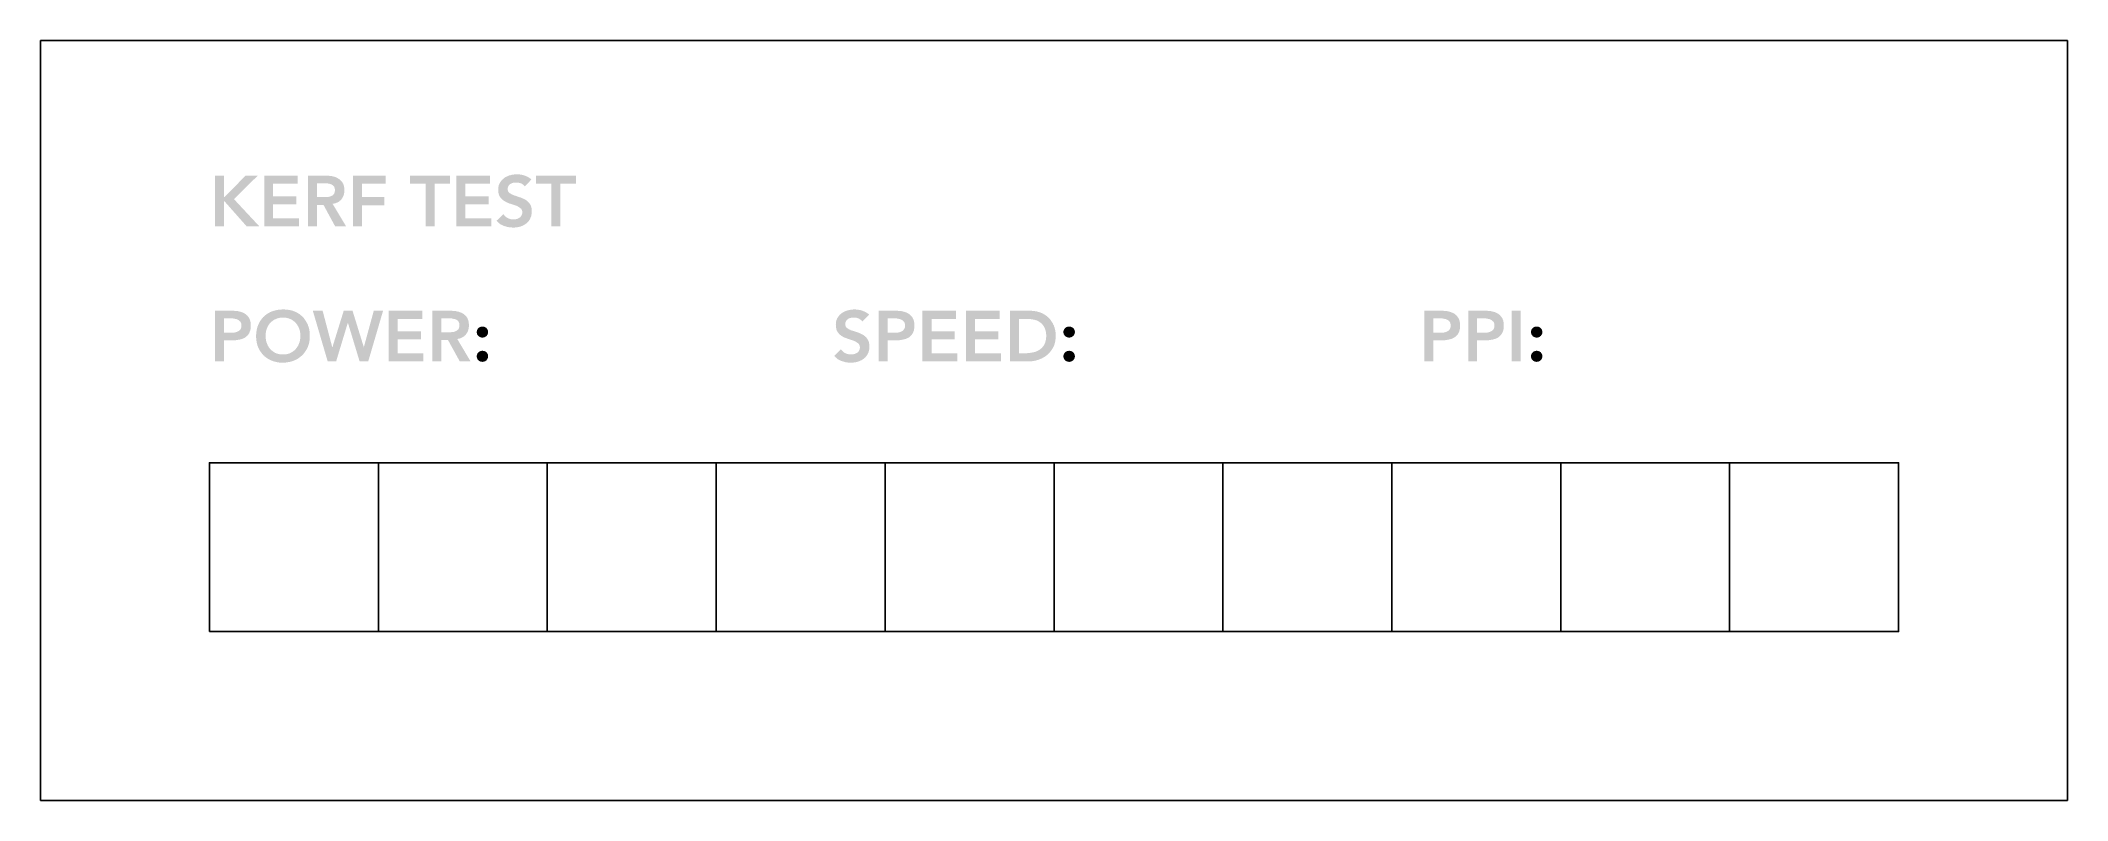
# Model space of a CAD drawing. Header units: millimetres. Extents: x -60 to 60, y -10 to 35.
import ezdxf

# ---------------------------------------------------------------- set-up
doc = ezdxf.new("R2010")
doc.units = ezdxf.units.MM
doc.header["$MEASUREMENT"] = 0
doc.layers.add('Default', color=178, linetype='Continuous', true_color=0x000000)

msp = doc.modelspace()

# ---------------------------------------------------------------- hatches: boundary and pattern name
at = {"layer": 'Default'}
for points in [[(-49.67, 27), (-49.13, 27), (-49.13, 25.73), (-49.11, 25.73), (-47.86, 27), (-47.14, 27), (-48.55, 25.61), (-47.05, 24), (-47.8, 24), (-49.1, 25.47), (-49.13, 25.47), (-49.13, 24), (-49.67, 24)], [(-46.76, 27), (-44.78, 27), (-44.78, 26.52), (-46.23, 26.52), (-46.23, 25.78), (-44.85, 25.78), (-44.85, 25.3), (-46.23, 25.3), (-46.23, 24.48), (-44.7, 24.48), (-44.7, 24), (-46.76, 24)], [(-41.5, 27), (-39.57, 27), (-39.57, 26.52), (-40.97, 26.52), (-40.97, 25.73), (-39.65, 25.73), (-39.65, 25.25), (-40.97, 25.25), (-40.97, 24), (-41.5, 24)], [(-37.2, 26.52), (-38.12, 26.52), (-38.12, 27), (-35.75, 27), (-35.75, 26.52), (-36.67, 26.52), (-36.67, 24), (-37.2, 24)], [(-35.39, 27), (-33.4, 27), (-33.4, 26.52), (-34.85, 26.52), (-34.85, 25.78), (-33.47, 25.78), (-33.47, 25.3), (-34.85, 25.3), (-34.85, 24.48), (-33.32, 24.48), (-33.32, 24), (-35.39, 24)], [(-31.33, 26.36), (-31.33, 26.36), (-31.34, 26.37), (-31.34, 26.38), (-31.35, 26.39), (-31.35, 26.39), (-31.36, 26.4), (-31.37, 26.41), (-31.37, 26.41), (-31.38, 26.42), (-31.38, 26.43), (-31.39, 26.43), (-31.4, 26.44), (-31.4, 26.44), (-31.41, 26.45), (-31.42, 26.46), (-31.43, 26.46), (-31.43, 26.47), (-31.44, 26.47), (-31.45, 26.48), (-31.45, 26.48), (-31.46, 26.49), (-31.47, 26.49), (-31.48, 26.5), (-31.49, 26.5), (-31.49, 26.51), (-31.5, 26.51), (-31.51, 26.52), (-31.52, 26.52), (-31.54, 26.53), (-31.55, 26.54), (-31.57, 26.54), (-31.59, 26.55), (-31.61, 26.56), (-31.62, 26.56), (-31.64, 26.57), (-31.66, 26.57), (-31.68, 26.58), (-31.7, 26.58), (-31.72, 26.58), (-31.74, 26.59), (-31.76, 26.59), (-31.77, 26.59), (-31.79, 26.59), (-31.81, 26.59), (-31.83, 26.59), (-31.85, 26.59), (-31.87, 26.59), (-31.9, 26.59), (-31.92, 26.59), (-31.94, 26.59), (-31.97, 26.58), (-31.99, 26.58), (-32.01, 26.58), (-32.03, 26.57), (-32.04, 26.57), (-32.05, 26.57), (-32.06, 26.56), (-32.07, 26.56), (-32.08, 26.56), (-32.09, 26.55), (-32.1, 26.55), (-32.11, 26.54), (-32.12, 26.54), (-32.13, 26.54), (-32.14, 26.53), (-32.15, 26.53), (-32.16, 26.52), (-32.17, 26.52), (-32.18, 26.51), (-32.19, 26.5), (-32.2, 26.5), (-32.21, 26.49), (-32.21, 26.49), (-32.22, 26.48), (-32.23, 26.47), (-32.24, 26.47), (-32.24, 26.46), (-32.25, 26.45), (-32.26, 26.44), (-32.27, 26.44), (-32.27, 26.43), (-32.28, 26.42), (-32.28, 26.41), (-32.29, 26.4), (-32.3, 26.39), (-32.3, 26.38), (-32.3, 26.38), (-32.31, 26.37), (-32.31, 26.37), (-32.31, 26.36), (-32.31, 26.36), (-32.32, 26.35), (-32.32, 26.35), (-32.32, 26.34), (-32.32, 26.34), (-32.32, 26.33), (-32.33, 26.32), (-32.33, 26.31), (-32.33, 26.3), (-32.34, 26.29), (-32.34, 26.28), (-32.34, 26.27), (-32.34, 26.26), (-32.34, 26.24), (-32.34, 26.23), (-32.34, 26.22), (-32.34, 26.21), (-32.34, 26.2), (-32.34, 26.19), (-32.34, 26.18), (-32.34, 26.17), (-32.34, 26.16), (-32.34, 26.15), (-32.34, 26.14), (-32.34, 26.14), (-32.33, 26.13), (-32.33, 26.12), (-32.33, 26.11), (-32.33, 26.1), (-32.33, 26.1), (-32.32, 26.09), (-32.32, 26.08), (-32.32, 26.07), (-32.31, 26.07), (-32.31, 26.06), (-32.31, 26.05), (-32.3, 26.05), (-32.3, 26.04), (-32.29, 26.03), (-32.29, 26.03), (-32.28, 26.02), (-32.28, 26.01), (-32.27, 26.01), (-32.27, 26), (-32.26, 26), (-32.26, 25.99), (-32.25, 25.98), (-32.24, 25.98), (-32.24, 25.97), (-32.22, 25.96), (-32.21, 25.95), (-32.2, 25.95), (-32.18, 25.94), (-32.17, 25.93), (-32.15, 25.92), (-32.13, 25.91), (-32.12, 25.9), (-32.09, 25.88), (-32.05, 25.87), (-32.01, 25.85), (-31.97, 25.83), (-31.89, 25.81), (-31.81, 25.78), (-31.63, 25.72), (-31.59, 25.71), (-31.54, 25.69), (-31.5, 25.67), (-31.45, 25.65), (-31.41, 25.63), (-31.37, 25.61), (-31.33, 25.59), (-31.29, 25.57), (-31.27, 25.56), (-31.25, 25.54), (-31.23, 25.53), (-31.21, 25.52), (-31.2, 25.5), (-31.18, 25.49), (-31.16, 25.47), (-31.14, 25.45), (-31.13, 25.44), (-31.11, 25.42), (-31.1, 25.4), (-31.08, 25.39), (-31.07, 25.37), (-31.05, 25.35), (-31.04, 25.33), (-31.03, 25.31), (-31.02, 25.3), (-31.01, 25.29), (-31.01, 25.28), (-31, 25.27), (-30.99, 25.26), (-30.99, 25.25), (-30.98, 25.23), (-30.98, 25.22), (-30.97, 25.21), (-30.97, 25.2), (-30.97, 25.19), (-30.96, 25.17), (-30.96, 25.16), (-30.95, 25.15), (-30.95, 25.14), (-30.95, 25.12), (-30.94, 25.11), (-30.94, 25.09), (-30.93, 25.07), (-30.93, 25.04), (-30.93, 25.01), (-30.92, 24.98), (-30.92, 24.95), (-30.92, 24.91), (-30.92, 24.88), (-30.92, 24.85), (-30.92, 24.82), (-30.92, 24.79), (-30.93, 24.76), (-30.93, 24.74), (-30.93, 24.71), (-30.94, 24.68), (-30.94, 24.66), (-30.95, 24.63), (-30.95, 24.6), (-30.96, 24.58), (-30.97, 24.55), (-30.98, 24.53), (-30.99, 24.51), (-31, 24.48), (-31.01, 24.46), (-31.02, 24.44), (-31.03, 24.42), (-31.04, 24.39), (-31.06, 24.37), (-31.07, 24.35), (-31.08, 24.33), (-31.1, 24.31), (-31.11, 24.3), (-31.13, 24.28), (-31.14, 24.26), (-31.16, 24.24), (-31.18, 24.22), (-31.19, 24.21), (-31.21, 24.19), (-31.23, 24.18), (-31.25, 24.16), (-31.27, 24.15), (-31.29, 24.13), (-31.31, 24.12), (-31.33, 24.11), (-31.35, 24.09), (-31.37, 24.08), (-31.39, 24.07), (-31.41, 24.06), (-31.43, 24.05), (-31.45, 24.04), (-31.48, 24.03), (-31.5, 24.02), (-31.52, 24.01), (-31.55, 24), (-31.57, 23.99), (-31.6, 23.98), (-31.62, 23.98), (-31.65, 23.97), (-31.67, 23.96), (-31.7, 23.96), (-31.72, 23.95), (-31.75, 23.95), (-31.78, 23.94), (-31.8, 23.94), (-31.83, 23.94), (-31.85, 23.93), (-31.88, 23.93), (-31.91, 23.93), (-31.96, 23.92), (-32.02, 23.92), (-32.05, 23.92), (-32.09, 23.93), (-32.12, 23.93), (-32.16, 23.93), (-32.19, 23.93), (-32.22, 23.94), (-32.26, 23.94), (-32.29, 23.95), (-32.32, 23.95), (-32.36, 23.96), (-32.39, 23.97), (-32.42, 23.98), (-32.46, 23.99), (-32.49, 24), (-32.52, 24.01), (-32.56, 24.02), (-32.59, 24.03), (-32.62, 24.04), (-32.65, 24.06), (-32.68, 24.07), (-32.71, 24.09), (-32.74, 24.1), (-32.77, 24.12), (-32.8, 24.14), (-32.82, 24.16), (-32.85, 24.18), (-32.88, 24.21), (-32.9, 24.23), (-32.93, 24.25), (-32.95, 24.28), (-32.98, 24.3), (-33, 24.33), (-32.6, 24.72), (-32.59, 24.7), (-32.57, 24.68), (-32.56, 24.67), (-32.54, 24.65), (-32.53, 24.63), (-32.52, 24.62), (-32.5, 24.6), (-32.48, 24.59), (-32.47, 24.57), (-32.45, 24.56), (-32.43, 24.55), (-32.42, 24.53), (-32.4, 24.52), (-32.38, 24.51), (-32.36, 24.5), (-32.34, 24.49), (-32.32, 24.48), (-32.3, 24.47), (-32.28, 24.46), (-32.26, 24.45), (-32.24, 24.45), (-32.22, 24.44), (-32.2, 24.43), (-32.18, 24.43), (-32.16, 24.42), (-32.14, 24.42), (-32.11, 24.41), (-32.09, 24.41), (-32.07, 24.41), (-32.05, 24.41), (-32.03, 24.41), (-32, 24.41), (-31.98, 24.41), (-31.96, 24.41), (-31.93, 24.41), (-31.91, 24.41), (-31.89, 24.42), (-31.86, 24.42), (-31.84, 24.43), (-31.82, 24.43), (-31.81, 24.44), (-31.79, 24.44), (-31.78, 24.44), (-31.77, 24.45), (-31.76, 24.45), (-31.75, 24.45), (-31.74, 24.46), (-31.73, 24.46), (-31.72, 24.47), (-31.71, 24.47), (-31.7, 24.48), (-31.69, 24.48), (-31.68, 24.49), (-31.67, 24.5), (-31.66, 24.5), (-31.65, 24.51), (-31.64, 24.51), (-31.63, 24.52), (-31.62, 24.53), (-31.61, 24.54), (-31.6, 24.54), (-31.6, 24.55), (-31.59, 24.56), (-31.58, 24.57), (-31.57, 24.57), (-31.56, 24.58), (-31.56, 24.59), (-31.55, 24.6), (-31.54, 24.61), (-31.54, 24.62), (-31.53, 24.63), (-31.53, 24.64), (-31.52, 24.64), (-31.52, 24.65), (-31.52, 24.65), (-31.51, 24.66), (-31.51, 24.66), (-31.51, 24.67), (-31.51, 24.67), (-31.51, 24.68), (-31.5, 24.68), (-31.5, 24.69), (-31.5, 24.69), (-31.5, 24.7), (-31.5, 24.71), (-31.49, 24.71), (-31.49, 24.72), (-31.49, 24.73), (-31.49, 24.74), (-31.48, 24.76), (-31.48, 24.77), (-31.48, 24.78), (-31.48, 24.79), (-31.48, 24.81), (-31.48, 24.82), (-31.48, 24.83), (-31.48, 24.84), (-31.48, 24.85), (-31.48, 24.86), (-31.48, 24.87), (-31.48, 24.88), (-31.48, 24.89), (-31.49, 24.9), (-31.49, 24.9), (-31.49, 24.91), (-31.49, 24.92), (-31.49, 24.93), (-31.5, 24.94), (-31.5, 24.95), (-31.5, 24.96), (-31.51, 24.96), (-31.51, 24.97), (-31.51, 24.98), (-31.52, 24.99), (-31.52, 24.99), (-31.52, 25), (-31.53, 25.01), (-31.53, 25.02), (-31.54, 25.02), (-31.54, 25.03), (-31.55, 25.04), (-31.55, 25.04), (-31.56, 25.05), (-31.57, 25.05), (-31.57, 25.06), (-31.58, 25.07), (-31.58, 25.07), (-31.6, 25.08), (-31.61, 25.09), (-31.63, 25.1), (-31.64, 25.11), (-31.66, 25.12), (-31.67, 25.13), (-31.69, 25.14), (-31.7, 25.15), (-31.72, 25.16), (-31.74, 25.17), (-31.75, 25.18), (-31.77, 25.19), (-31.79, 25.2), (-31.81, 25.21), (-31.85, 25.22), (-31.93, 25.25), (-32.01, 25.28), (-32.1, 25.31), (-32.19, 25.34), (-32.24, 25.35), (-32.28, 25.37), (-32.33, 25.39), (-32.37, 25.4), (-32.41, 25.42), (-32.45, 25.44), (-32.49, 25.47), (-32.53, 25.49), (-32.55, 25.5), (-32.57, 25.51), (-32.59, 25.53), (-32.61, 25.54), (-32.63, 25.56), (-32.64, 25.57), (-32.66, 25.58), (-32.68, 25.6), (-32.69, 25.62), (-32.71, 25.63), (-32.73, 25.65), (-32.74, 25.67), (-32.76, 25.69), (-32.77, 25.7), (-32.78, 25.72), (-32.8, 25.74), (-32.8, 25.75), (-32.81, 25.76), (-32.82, 25.77), (-32.82, 25.79), (-32.83, 25.8), (-32.83, 25.81), (-32.84, 25.82), (-32.84, 25.83), (-32.85, 25.84), (-32.85, 25.85), (-32.86, 25.87), (-32.86, 25.88), (-32.87, 25.89), (-32.87, 25.9), (-32.87, 25.92), (-32.88, 25.93), (-32.88, 25.94), (-32.88, 25.96), (-32.89, 25.98), (-32.89, 26.01), (-32.9, 26.04), (-32.9, 26.07), (-32.9, 26.1), (-32.9, 26.14), (-32.9, 26.17), (-32.9, 26.2), (-32.9, 26.23), (-32.9, 26.25), (-32.9, 26.28), (-32.89, 26.31), (-32.89, 26.34), (-32.88, 26.36), (-32.88, 26.39), (-32.87, 26.41), (-32.87, 26.44), (-32.86, 26.46), (-32.85, 26.48), (-32.84, 26.49), (-32.84, 26.51), (-32.83, 26.52), (-32.83, 26.53), (-32.82, 26.54), (-32.82, 26.55), (-32.81, 26.56), (-32.81, 26.57), (-32.8, 26.59), (-32.78, 26.61), (-32.77, 26.63), (-32.76, 26.65), (-32.74, 26.67), (-32.73, 26.69), (-32.71, 26.71), (-32.7, 26.73), (-32.68, 26.74), (-32.66, 26.76), (-32.65, 26.78), (-32.63, 26.79), (-32.61, 26.81), (-32.59, 26.82), (-32.58, 26.84), (-32.56, 26.85), (-32.54, 26.87), (-32.52, 26.88), (-32.5, 26.89), (-32.48, 26.91), (-32.46, 26.92), (-32.43, 26.93), (-32.41, 26.94), (-32.39, 26.95), (-32.37, 26.96), (-32.35, 26.97), (-32.32, 26.98), (-32.3, 26.99), (-32.28, 27), (-32.25, 27.01), (-32.23, 27.01), (-32.2, 27.02), (-32.15, 27.03), (-32.1, 27.05), (-32.05, 27.05), (-32, 27.06), (-31.95, 27.07), (-31.9, 27.07), (-31.85, 27.08), (-31.8, 27.08), (-31.77, 27.08), (-31.74, 27.08), (-31.71, 27.07), (-31.68, 27.07), (-31.65, 27.07), (-31.62, 27.07), (-31.59, 27.06), (-31.56, 27.06), (-31.53, 27.05), (-31.51, 27.05), (-31.48, 27.04), (-31.45, 27.04), (-31.42, 27.03), (-31.39, 27.02), (-31.36, 27.01), (-31.34, 27), (-31.31, 26.99), (-31.28, 26.98), (-31.26, 26.97), (-31.23, 26.96), (-31.2, 26.95), (-31.18, 26.94), (-31.15, 26.92), (-31.13, 26.91), (-31.1, 26.89), (-31.08, 26.88), (-31.05, 26.86), (-31.03, 26.84), (-31, 26.83), (-30.98, 26.81), (-30.96, 26.79), (-30.94, 26.77)], [(-29.75, 26.52), (-30.67, 26.52), (-30.67, 27), (-28.3, 27), (-28.3, 26.52), (-29.22, 26.52), (-29.22, 24), (-29.75, 24)], [(-43.88, 19), (-43.3, 19), (-42.73, 16.84), (-42.72, 16.84), (-42.05, 19), (-41.53, 19), (-40.86, 16.84), (-40.86, 16.84), (-40.27, 19), (-39.72, 19), (-40.6, 16), (-41.11, 16), (-41.8, 18.28), (-41.81, 18.28), (-42.5, 16), (-43, 16)], [(-39.39, 19), (-37.4, 19), (-37.4, 18.52), (-38.86, 18.52), (-38.86, 17.78), (-37.48, 17.78), (-37.48, 17.3), (-38.86, 17.3), (-38.86, 16.48), (-37.33, 16.48), (-37.33, 16), (-39.39, 16)], [(-34.18, 17.73), (-34.18, 17.74), (-34.18, 17.75), (-34.18, 17.76), (-34.18, 17.77), (-34.18, 17.77), (-34.17, 17.78), (-34.17, 17.79), (-34.17, 17.8), (-34.17, 17.81), (-34.17, 17.81), (-34.17, 17.82), (-34.16, 17.83), (-34.16, 17.84), (-34.16, 17.84), (-34.16, 17.85), (-34.15, 17.86), (-34.15, 17.87), (-34.15, 17.87), (-34.14, 17.88), (-34.14, 17.89), (-34.14, 17.89), (-34.13, 17.9), (-34.13, 17.91), (-34.12, 17.91), (-34.12, 17.92), (-34.11, 17.93), (-34.11, 17.93), (-34.1, 17.94), (-34.1, 17.95), (-34.09, 17.95), (-34.08, 17.96), (-34.08, 17.97), (-34.07, 17.97), (-34.07, 17.98), (-34.06, 17.98), (-34.05, 17.99), (-34.05, 17.99), (-34.04, 18), (-34.03, 18), (-34.03, 18.01), (-34.02, 18.01), (-34.01, 18.02), (-34.01, 18.02), (-34, 18.03), (-33.99, 18.03), (-33.98, 18.03), (-33.98, 18.04), (-33.97, 18.04), (-33.96, 18.04), (-33.95, 18.04), (-33.95, 18.05), (-33.94, 18.05), (-33.93, 18.05), (-33.92, 18.05), (-33.91, 18.06), (-33.91, 18.06), (-33.9, 18.06), (-33.89, 18.06), (-33.88, 18.06), (-33.87, 18.06), (-33.86, 18.06), (-33.86, 18.06), (-33.85, 18.06), (-33.84, 18.06), (-33.83, 18.06), (-33.82, 18.06), (-33.81, 18.06), (-33.81, 18.06), (-33.8, 18.06), (-33.79, 18.06), (-33.78, 18.06), (-33.77, 18.06), (-33.77, 18.06), (-33.76, 18.05), (-33.75, 18.05), (-33.74, 18.05), (-33.73, 18.05), (-33.73, 18.05), (-33.72, 18.04), (-33.71, 18.04), (-33.7, 18.04), (-33.7, 18.03), (-33.69, 18.03), (-33.68, 18.03), (-33.68, 18.02), (-33.67, 18.02), (-33.66, 18.02), (-33.65, 18.01), (-33.65, 18.01), (-33.64, 18), (-33.63, 18), (-33.63, 17.99), (-33.62, 17.99), (-33.61, 17.98), (-33.61, 17.98), (-33.6, 17.97), (-33.6, 17.96), (-33.59, 17.96), (-33.58, 17.95), (-33.58, 17.95), (-33.57, 17.94), (-33.57, 17.93), (-33.56, 17.93), (-33.56, 17.92), (-33.55, 17.91), (-33.55, 17.91), (-33.54, 17.9), (-33.54, 17.89), (-33.54, 17.89), (-33.53, 17.88), (-33.53, 17.87), (-33.53, 17.87), (-33.52, 17.86), (-33.52, 17.85), (-33.52, 17.84), (-33.51, 17.84), (-33.51, 17.83), (-33.51, 17.82), (-33.51, 17.81), (-33.51, 17.81), (-33.5, 17.8), (-33.5, 17.79), (-33.5, 17.78), (-33.5, 17.77), (-33.5, 17.77), (-33.5, 17.76), (-33.5, 17.75), (-33.5, 17.74), (-33.5, 17.73), (-33.5, 17.72), (-33.5, 17.72), (-33.5, 17.71), (-33.5, 17.7), (-33.5, 17.69), (-33.5, 17.68), (-33.51, 17.68), (-33.51, 17.67), (-33.51, 17.66), (-33.51, 17.65), (-33.51, 17.65), (-33.52, 17.64), (-33.52, 17.63), (-33.52, 17.62), (-33.52, 17.62), (-33.53, 17.61), (-33.53, 17.6), (-33.54, 17.59), (-33.54, 17.59), (-33.54, 17.58), (-33.55, 17.57), (-33.55, 17.57), (-33.56, 17.56), (-33.56, 17.55), (-33.57, 17.55), (-33.57, 17.54), (-33.58, 17.53), (-33.58, 17.53), (-33.59, 17.52), (-33.59, 17.51), (-33.6, 17.51), (-33.61, 17.5), (-33.61, 17.5), (-33.62, 17.49), (-33.63, 17.49), (-33.63, 17.48), (-33.64, 17.48), (-33.65, 17.47), (-33.65, 17.47), (-33.66, 17.46), (-33.67, 17.46), (-33.67, 17.45), (-33.68, 17.45), (-33.69, 17.45), (-33.69, 17.44), (-33.7, 17.44), (-33.71, 17.44), (-33.72, 17.43), (-33.72, 17.43), (-33.73, 17.43), (-33.74, 17.42), (-33.75, 17.42), (-33.76, 17.42), (-33.76, 17.42), (-33.77, 17.42), (-33.78, 17.42), (-33.79, 17.41), (-33.8, 17.41), (-33.8, 17.41), (-33.81, 17.41), (-33.82, 17.41), (-33.83, 17.41), (-33.84, 17.41), (-33.85, 17.41), (-33.86, 17.41), (-33.86, 17.41), (-33.87, 17.41), (-33.88, 17.41), (-33.89, 17.41), (-33.9, 17.42), (-33.91, 17.42), (-33.91, 17.42), (-33.92, 17.42), (-33.93, 17.42), (-33.94, 17.43), (-33.94, 17.43), (-33.95, 17.43), (-33.96, 17.43), (-33.97, 17.44), (-33.98, 17.44), (-33.98, 17.44), (-33.99, 17.45), (-34, 17.45), (-34.01, 17.45), (-34.01, 17.46), (-34.02, 17.46), (-34.03, 17.47), (-34.03, 17.47), (-34.04, 17.47), (-34.05, 17.48), (-34.05, 17.48), (-34.06, 17.49), (-34.06, 17.49), (-34.07, 17.5), (-34.08, 17.5), (-34.08, 17.51), (-34.09, 17.52), (-34.09, 17.52), (-34.1, 17.53), (-34.1, 17.53), (-34.11, 17.54), (-34.11, 17.54), (-34.12, 17.55), (-34.12, 17.56), (-34.13, 17.56), (-34.13, 17.57), (-34.14, 17.58), (-34.14, 17.58), (-34.14, 17.59), (-34.15, 17.6), (-34.15, 17.61), (-34.15, 17.61), (-34.16, 17.62), (-34.16, 17.63), (-34.16, 17.64), (-34.16, 17.64), (-34.17, 17.65), (-34.17, 17.66), (-34.17, 17.67), (-34.17, 17.68), (-34.17, 17.68), (-34.18, 17.69), (-34.18, 17.7), (-34.18, 17.71), (-34.18, 17.72), (-34.18, 17.72)], [(-11.34, 18.36), (-11.34, 18.36), (-11.35, 18.37), (-11.36, 18.38), (-11.36, 18.39), (-11.37, 18.39), (-11.37, 18.4), (-11.38, 18.41), (-11.38, 18.41), (-11.39, 18.42), (-11.4, 18.43), (-11.4, 18.43), (-11.41, 18.44), (-11.42, 18.44), (-11.42, 18.45), (-11.43, 18.46), (-11.44, 18.46), (-11.45, 18.47), (-11.45, 18.47), (-11.46, 18.48), (-11.47, 18.48), (-11.47, 18.49), (-11.48, 18.49), (-11.49, 18.5), (-11.5, 18.5), (-11.51, 18.51), (-11.51, 18.51), (-11.52, 18.52), (-11.53, 18.52), (-11.55, 18.53), (-11.57, 18.54), (-11.58, 18.54), (-11.6, 18.55), (-11.62, 18.56), (-11.64, 18.56), (-11.66, 18.57), (-11.67, 18.57), (-11.69, 18.58), (-11.71, 18.58), (-11.73, 18.58), (-11.75, 18.59), (-11.77, 18.59), (-11.79, 18.59), (-11.81, 18.59), (-11.83, 18.59), (-11.84, 18.59), (-11.86, 18.59), (-11.89, 18.59), (-11.91, 18.59), (-11.93, 18.59), (-11.96, 18.59), (-11.98, 18.58), (-12, 18.58), (-12.02, 18.58), (-12.04, 18.57), (-12.06, 18.57), (-12.07, 18.57), (-12.08, 18.56), (-12.09, 18.56), (-12.1, 18.56), (-12.11, 18.55), (-12.12, 18.55), (-12.13, 18.54), (-12.14, 18.54), (-12.15, 18.54), (-12.16, 18.53), (-12.17, 18.53), (-12.17, 18.52), (-12.18, 18.52), (-12.19, 18.51), (-12.2, 18.5), (-12.21, 18.5), (-12.22, 18.49), (-12.23, 18.49), (-12.23, 18.48), (-12.24, 18.47), (-12.25, 18.47), (-12.26, 18.46), (-12.26, 18.45), (-12.27, 18.44), (-12.28, 18.44), (-12.28, 18.43), (-12.29, 18.42), (-12.3, 18.41), (-12.3, 18.4), (-12.31, 18.39), (-12.31, 18.38), (-12.32, 18.38), (-12.32, 18.37), (-12.32, 18.37), (-12.32, 18.36), (-12.33, 18.36), (-12.33, 18.35), (-12.33, 18.35), (-12.33, 18.34), (-12.33, 18.34), (-12.34, 18.33), (-12.34, 18.32), (-12.34, 18.31), (-12.35, 18.3), (-12.35, 18.29), (-12.35, 18.28), (-12.35, 18.27), (-12.35, 18.26), (-12.35, 18.24), (-12.36, 18.23), (-12.36, 18.22), (-12.36, 18.21), (-12.36, 18.2), (-12.36, 18.19), (-12.36, 18.18), (-12.35, 18.17), (-12.35, 18.16), (-12.35, 18.15), (-12.35, 18.14), (-12.35, 18.14), (-12.35, 18.13), (-12.35, 18.12), (-12.34, 18.11), (-12.34, 18.1), (-12.34, 18.1), (-12.34, 18.09), (-12.33, 18.08), (-12.33, 18.07), (-12.33, 18.07), (-12.32, 18.06), (-12.32, 18.05), (-12.31, 18.05), (-12.31, 18.04), (-12.31, 18.03), (-12.3, 18.03), (-12.3, 18.02), (-12.29, 18.01), (-12.29, 18.01), (-12.28, 18), (-12.27, 18), (-12.27, 17.99), (-12.26, 17.98), (-12.26, 17.98), (-12.25, 17.97), (-12.24, 17.96), (-12.22, 17.95), (-12.21, 17.95), (-12.19, 17.94), (-12.18, 17.93), (-12.16, 17.92), (-12.15, 17.91), (-12.13, 17.9), (-12.1, 17.88), (-12.06, 17.87), (-12.03, 17.85), (-11.99, 17.83), (-11.91, 17.81), (-11.82, 17.78), (-11.64, 17.72), (-11.6, 17.71), (-11.55, 17.69), (-11.51, 17.67), (-11.47, 17.65), (-11.42, 17.63), (-11.38, 17.61), (-11.34, 17.59), (-11.3, 17.57), (-11.28, 17.56), (-11.26, 17.54), (-11.24, 17.53), (-11.23, 17.52), (-11.21, 17.5), (-11.19, 17.49), (-11.17, 17.47), (-11.16, 17.45), (-11.14, 17.44), (-11.12, 17.42), (-11.11, 17.4), (-11.09, 17.39), (-11.08, 17.37), (-11.07, 17.35), (-11.05, 17.33), (-11.04, 17.31), (-11.03, 17.3), (-11.03, 17.29), (-11.02, 17.28), (-11.01, 17.27), (-11.01, 17.26), (-11, 17.25), (-11, 17.23), (-10.99, 17.22), (-10.99, 17.21), (-10.98, 17.2), (-10.98, 17.19), (-10.97, 17.17), (-10.97, 17.16), (-10.97, 17.15), (-10.96, 17.14), (-10.96, 17.12), (-10.96, 17.11), (-10.95, 17.09), (-10.95, 17.07), (-10.94, 17.04), (-10.94, 17.01), (-10.94, 16.98), (-10.93, 16.95), (-10.93, 16.91), (-10.93, 16.88), (-10.93, 16.85), (-10.93, 16.82), (-10.94, 16.79), (-10.94, 16.76), (-10.94, 16.74), (-10.94, 16.71), (-10.95, 16.68), (-10.95, 16.66), (-10.96, 16.63), (-10.97, 16.6), (-10.97, 16.58), (-10.98, 16.55), (-10.99, 16.53), (-11, 16.51), (-11.01, 16.48), (-11.02, 16.46), (-11.03, 16.44), (-11.04, 16.42), (-11.06, 16.39), (-11.07, 16.37), (-11.08, 16.35), (-11.1, 16.33), (-11.11, 16.31), (-11.13, 16.3), (-11.14, 16.28), (-11.16, 16.26), (-11.17, 16.24), (-11.19, 16.22), (-11.21, 16.21), (-11.22, 16.19), (-11.24, 16.18), (-11.26, 16.16), (-11.28, 16.15), (-11.3, 16.13), (-11.32, 16.12), (-11.34, 16.11), (-11.36, 16.09), (-11.38, 16.08), (-11.4, 16.07), (-11.42, 16.06), (-11.45, 16.05), (-11.47, 16.04), (-11.49, 16.03), (-11.51, 16.02), (-11.54, 16.01), (-11.56, 16), (-11.59, 15.99), (-11.61, 15.98), (-11.64, 15.98), (-11.66, 15.97), (-11.69, 15.96), (-11.71, 15.96), (-11.74, 15.95), (-11.76, 15.95), (-11.79, 15.94), (-11.81, 15.94), (-11.84, 15.94), (-11.87, 15.93), (-11.89, 15.93), (-11.92, 15.93), (-11.97, 15.92), (-12.03, 15.92), (-12.06, 15.92), (-12.1, 15.93), (-12.13, 15.93), (-12.17, 15.93), (-12.2, 15.93), (-12.24, 15.94), (-12.27, 15.94), (-12.3, 15.95), (-12.34, 15.95), (-12.37, 15.96), (-12.4, 15.97), (-12.44, 15.98), (-12.47, 15.99), (-12.5, 16), (-12.54, 16.01), (-12.57, 16.02), (-12.6, 16.03), (-12.63, 16.04), (-12.66, 16.06), (-12.69, 16.07), (-12.72, 16.09), (-12.75, 16.1), (-12.78, 16.12), (-12.81, 16.14), (-12.84, 16.16), (-12.86, 16.18), (-12.89, 16.21), (-12.91, 16.23), (-12.94, 16.25), (-12.96, 16.28), (-12.99, 16.3), (-13.01, 16.33), (-12.61, 16.72), (-12.6, 16.7), (-12.58, 16.68), (-12.57, 16.67), (-12.56, 16.65), (-12.54, 16.63), (-12.53, 16.62), (-12.51, 16.6), (-12.5, 16.59), (-12.48, 16.57), (-12.46, 16.56), (-12.45, 16.55), (-12.43, 16.53), (-12.41, 16.52), (-12.39, 16.51), (-12.37, 16.5), (-12.35, 16.49), (-12.33, 16.48), (-12.31, 16.47), (-12.29, 16.46), (-12.27, 16.45), (-12.25, 16.45), (-12.23, 16.44), (-12.21, 16.43), (-12.19, 16.43), (-12.17, 16.42), (-12.15, 16.42), (-12.13, 16.41), (-12.1, 16.41), (-12.08, 16.41), (-12.06, 16.41), (-12.04, 16.41), (-12.02, 16.41), (-11.99, 16.41), (-11.97, 16.41), (-11.95, 16.41), (-11.92, 16.41), (-11.9, 16.42), (-11.88, 16.42), (-11.85, 16.43), (-11.83, 16.43), (-11.82, 16.44), (-11.81, 16.44), (-11.8, 16.44), (-11.78, 16.45), (-11.77, 16.45), (-11.76, 16.45), (-11.75, 16.46), (-11.74, 16.46), (-11.73, 16.47), (-11.72, 16.47), (-11.71, 16.48), (-11.7, 16.48), (-11.69, 16.49), (-11.68, 16.5), (-11.67, 16.5), (-11.66, 16.51), (-11.65, 16.51), (-11.64, 16.52), (-11.63, 16.53), (-11.62, 16.54), (-11.62, 16.54), (-11.61, 16.55), (-11.6, 16.56), (-11.59, 16.57), (-11.58, 16.57), (-11.58, 16.58), (-11.57, 16.59), (-11.56, 16.6), (-11.56, 16.61), (-11.55, 16.62), (-11.54, 16.63), (-11.54, 16.64), (-11.54, 16.64), (-11.53, 16.65), (-11.53, 16.65), (-11.53, 16.66), (-11.52, 16.66), (-11.52, 16.67), (-11.52, 16.67), (-11.52, 16.68), (-11.52, 16.68), (-11.51, 16.69), (-11.51, 16.69), (-11.51, 16.7), (-11.51, 16.71), (-11.51, 16.71), (-11.5, 16.72), (-11.5, 16.73), (-11.5, 16.74), (-11.5, 16.76), (-11.49, 16.77), (-11.49, 16.78), (-11.49, 16.79), (-11.49, 16.81), (-11.49, 16.82), (-11.49, 16.83), (-11.49, 16.84), (-11.49, 16.85), (-11.49, 16.86), (-11.49, 16.87), (-11.5, 16.88), (-11.5, 16.89), (-11.5, 16.9), (-11.5, 16.9), (-11.5, 16.91), (-11.5, 16.92), (-11.51, 16.93), (-11.51, 16.94), (-11.51, 16.95), (-11.51, 16.96), (-11.52, 16.96), (-11.52, 16.97), (-11.53, 16.98), (-11.53, 16.99), (-11.53, 16.99), (-11.54, 17), (-11.54, 17.01), (-11.55, 17.02), (-11.55, 17.02), (-11.56, 17.03), (-11.56, 17.04), (-11.57, 17.04), (-11.57, 17.05), (-11.58, 17.05), (-11.58, 17.06), (-11.59, 17.07), (-11.6, 17.07), (-11.61, 17.08), (-11.62, 17.09), (-11.64, 17.1), (-11.65, 17.11), (-11.67, 17.12), (-11.68, 17.13), (-11.7, 17.14), (-11.72, 17.15), (-11.73, 17.16), (-11.75, 17.17), (-11.77, 17.18), (-11.78, 17.19), (-11.8, 17.2), (-11.82, 17.21), (-11.86, 17.22), (-11.94, 17.25), (-12.02, 17.28), (-12.11, 17.31), (-12.2, 17.34), (-12.25, 17.35), (-12.29, 17.37), (-12.34, 17.39), (-12.38, 17.4), (-12.42, 17.42), (-12.47, 17.44), (-12.51, 17.47), (-12.55, 17.49), (-12.57, 17.5), (-12.59, 17.51), (-12.6, 17.53), (-12.62, 17.54), (-12.64, 17.56), (-12.66, 17.57), (-12.67, 17.58), (-12.69, 17.6), (-12.71, 17.62), (-12.72, 17.63), (-12.74, 17.65), (-12.75, 17.67), (-12.77, 17.69), (-12.78, 17.7), (-12.8, 17.72), (-12.81, 17.74), (-12.82, 17.75), (-12.82, 17.76), (-12.83, 17.77), (-12.83, 17.79), (-12.84, 17.8), (-12.85, 17.81), (-12.85, 17.82), (-12.86, 17.83), (-12.86, 17.84), (-12.87, 17.85), (-12.87, 17.87), (-12.87, 17.88), (-12.88, 17.89), (-12.88, 17.9), (-12.89, 17.92), (-12.89, 17.93), (-12.89, 17.94), (-12.89, 17.96), (-12.9, 17.98), (-12.9, 18.01), (-12.91, 18.04), (-12.91, 18.07), (-12.91, 18.1), (-12.91, 18.14), (-12.92, 18.17), (-12.91, 18.2), (-12.91, 18.23), (-12.91, 18.25), (-12.91, 18.28), (-12.91, 18.31), (-12.9, 18.34), (-12.9, 18.36), (-12.89, 18.39), (-12.89, 18.41), (-12.88, 18.44), (-12.87, 18.46), (-12.86, 18.48), (-12.86, 18.49), (-12.85, 18.51), (-12.85, 18.52), (-12.84, 18.53), (-12.84, 18.54), (-12.83, 18.55), (-12.83, 18.56), (-12.82, 18.57), (-12.81, 18.59), (-12.8, 18.61), (-12.78, 18.63), (-12.77, 18.65), (-12.75, 18.67), (-12.74, 18.69), (-12.73, 18.71), (-12.71, 18.73), (-12.69, 18.74), (-12.68, 18.76), (-12.66, 18.78), (-12.64, 18.79), (-12.63, 18.81), (-12.61, 18.82), (-12.59, 18.84), (-12.57, 18.85), (-12.55, 18.87), (-12.53, 18.88), (-12.51, 18.89), (-12.49, 18.91), (-12.47, 18.92), (-12.45, 18.93), (-12.43, 18.94), (-12.4, 18.95), (-12.38, 18.96), (-12.36, 18.97), (-12.34, 18.98), (-12.31, 18.99), (-12.29, 19), (-12.27, 19.01), (-12.24, 19.01), (-12.22, 19.02), (-12.17, 19.03), (-12.12, 19.05), (-12.07, 19.05), (-12.01, 19.06), (-11.96, 19.07), (-11.91, 19.07), (-11.86, 19.08), (-11.81, 19.08), (-11.78, 19.08), (-11.75, 19.08), (-11.72, 19.07), (-11.69, 19.07), (-11.66, 19.07), (-11.63, 19.07), (-11.6, 19.06), (-11.58, 19.06), (-11.55, 19.05), (-11.52, 19.05), (-11.49, 19.04), (-11.46, 19.04), (-11.43, 19.03), (-11.41, 19.02), (-11.38, 19.01), (-11.35, 19), (-11.32, 18.99), (-11.29, 18.98), (-11.27, 18.97), (-11.24, 18.96), (-11.21, 18.95), (-11.19, 18.94), (-11.16, 18.92), (-11.14, 18.91), (-11.11, 18.89), (-11.09, 18.88), (-11.06, 18.86), (-11.04, 18.84), (-11.02, 18.83), (-10.99, 18.81), (-10.97, 18.79), (-10.95, 18.77)], [(-7.79, 19), (-5.8, 19), (-5.8, 18.52), (-7.25, 18.52), (-7.25, 17.78), (-5.88, 17.78), (-5.88, 17.3), (-7.25, 17.3), (-7.25, 16.48), (-5.72, 16.48), (-5.72, 16), (-7.79, 16)], [(-5.2, 19), (-3.21, 19), (-3.21, 18.52), (-4.67, 18.52), (-4.67, 17.78), (-3.29, 17.78), (-3.29, 17.3), (-4.67, 17.3), (-4.67, 16.48), (-3.14, 16.48), (-3.14, 16), (-5.2, 16)], [(0.56, 17.73), (0.56, 17.74), (0.56, 17.75), (0.56, 17.76), (0.56, 17.77), (0.56, 17.77), (0.56, 17.78), (0.56, 17.79), (0.57, 17.8), (0.57, 17.81), (0.57, 17.81), (0.57, 17.82), (0.57, 17.83), (0.58, 17.84), (0.58, 17.84), (0.58, 17.85), (0.58, 17.86), (0.59, 17.87), (0.59, 17.87), (0.59, 17.88), (0.6, 17.89), (0.6, 17.89), (0.61, 17.9), (0.61, 17.91), (0.62, 17.91), (0.62, 17.92), (0.63, 17.93), (0.63, 17.93), (0.64, 17.94), (0.64, 17.95), (0.65, 17.95), (0.65, 17.96), (0.66, 17.97), (0.67, 17.97), (0.67, 17.98), (0.68, 17.98), (0.68, 17.99), (0.69, 17.99), (0.7, 18), (0.7, 18), (0.71, 18.01), (0.72, 18.01), (0.73, 18.02), (0.73, 18.02), (0.74, 18.03), (0.75, 18.03), (0.75, 18.03), (0.76, 18.04), (0.77, 18.04), (0.78, 18.04), (0.78, 18.04), (0.79, 18.05), (0.8, 18.05), (0.81, 18.05), (0.81, 18.05), (0.82, 18.06), (0.83, 18.06), (0.84, 18.06), (0.85, 18.06), (0.86, 18.06), (0.86, 18.06), (0.87, 18.06), (0.88, 18.06), (0.89, 18.06), (0.9, 18.06), (0.91, 18.06), (0.92, 18.06), (0.92, 18.06), (0.93, 18.06), (0.94, 18.06), (0.95, 18.06), (0.96, 18.06), (0.96, 18.06), (0.97, 18.06), (0.98, 18.05), (0.99, 18.05), (1, 18.05), (1, 18.05), (1.01, 18.05), (1.02, 18.04), (1.03, 18.04), (1.03, 18.04), (1.04, 18.03), (1.05, 18.03), (1.05, 18.03), (1.06, 18.02), (1.07, 18.02), (1.08, 18.02), (1.08, 18.01), (1.09, 18.01), (1.1, 18), (1.1, 18), (1.11, 17.99), (1.12, 17.99), (1.12, 17.98), (1.13, 17.98), (1.14, 17.97), (1.14, 17.96), (1.15, 17.96), (1.15, 17.95), (1.16, 17.95), (1.16, 17.94), (1.17, 17.93), (1.18, 17.93), (1.18, 17.92), (1.18, 17.91), (1.19, 17.91), (1.19, 17.9), (1.2, 17.89), (1.2, 17.89), (1.21, 17.88), (1.21, 17.87), (1.21, 17.87), (1.21, 17.86), (1.22, 17.85), (1.22, 17.84), (1.22, 17.84), (1.23, 17.83), (1.23, 17.82), (1.23, 17.81), (1.23, 17.81), (1.23, 17.8), (1.23, 17.79), (1.23, 17.78), (1.24, 17.77), (1.24, 17.77), (1.24, 17.76), (1.24, 17.75), (1.24, 17.74), (1.24, 17.73), (1.24, 17.72), (1.24, 17.72), (1.24, 17.71), (1.23, 17.7), (1.23, 17.69), (1.23, 17.68), (1.23, 17.68), (1.23, 17.67), (1.23, 17.66), (1.23, 17.65), (1.22, 17.65), (1.22, 17.64), (1.22, 17.63), (1.22, 17.62), (1.21, 17.62), (1.21, 17.61), (1.21, 17.6), (1.2, 17.59), (1.2, 17.59), (1.19, 17.58), (1.19, 17.57), (1.19, 17.57), (1.18, 17.56), (1.18, 17.55), (1.17, 17.55), (1.17, 17.54), (1.16, 17.53), (1.16, 17.53), (1.15, 17.52), (1.14, 17.51), (1.14, 17.51), (1.13, 17.5), (1.13, 17.5), (1.12, 17.49), (1.11, 17.49), (1.11, 17.48), (1.1, 17.48), (1.09, 17.47), (1.09, 17.47), (1.08, 17.46), (1.07, 17.46), (1.06, 17.45), (1.06, 17.45), (1.05, 17.45), (1.04, 17.44), (1.04, 17.44), (1.03, 17.44), (1.02, 17.43), (1.01, 17.43), (1.01, 17.43), (1, 17.42), (0.99, 17.42), (0.98, 17.42), (0.97, 17.42), (0.97, 17.42), (0.96, 17.42), (0.95, 17.41), (0.94, 17.41), (0.93, 17.41), (0.92, 17.41), (0.92, 17.41), (0.91, 17.41), (0.9, 17.41), (0.89, 17.41), (0.88, 17.41), (0.87, 17.41), (0.86, 17.41), (0.86, 17.41), (0.85, 17.41), (0.84, 17.42), (0.83, 17.42), (0.82, 17.42), (0.82, 17.42), (0.81, 17.42), (0.8, 17.43), (0.79, 17.43), (0.78, 17.43), (0.78, 17.43), (0.77, 17.44), (0.76, 17.44), (0.75, 17.44), (0.75, 17.45), (0.74, 17.45), (0.73, 17.45), (0.73, 17.46), (0.72, 17.46), (0.71, 17.47), (0.7, 17.47), (0.7, 17.47), (0.69, 17.48), (0.69, 17.48), (0.68, 17.49), (0.67, 17.49), (0.67, 17.5), (0.66, 17.5), (0.66, 17.51), (0.65, 17.52), (0.64, 17.52), (0.64, 17.53), (0.63, 17.53), (0.63, 17.54), (0.62, 17.54), (0.62, 17.55), (0.61, 17.56), (0.61, 17.56), (0.61, 17.57), (0.6, 17.58), (0.6, 17.58), (0.59, 17.59), (0.59, 17.6), (0.59, 17.61), (0.58, 17.61), (0.58, 17.62), (0.58, 17.63), (0.57, 17.64), (0.57, 17.64), (0.57, 17.65), (0.57, 17.66), (0.57, 17.67), (0.56, 17.68), (0.56, 17.68), (0.56, 17.69), (0.56, 17.7), (0.56, 17.71), (0.56, 17.72), (0.56, 17.72)], [(27.09, 19), (27.63, 19), (27.63, 16), (27.09, 16)], [(28.24, 17.73), (28.24, 17.74), (28.24, 17.75), (28.24, 17.76), (28.24, 17.77), (28.24, 17.77), (28.24, 17.78), (28.24, 17.79), (28.24, 17.8), (28.25, 17.81), (28.25, 17.81), (28.25, 17.82), (28.25, 17.83), (28.25, 17.84), (28.26, 17.84), (28.26, 17.85), (28.26, 17.86), (28.27, 17.87), (28.27, 17.87), (28.27, 17.88), (28.28, 17.89), (28.28, 17.89), (28.28, 17.9), (28.29, 17.91), (28.29, 17.91), (28.3, 17.92), (28.3, 17.93), (28.31, 17.93), (28.31, 17.94), (28.32, 17.95), (28.32, 17.95), (28.33, 17.96), (28.34, 17.97), (28.34, 17.97), (28.35, 17.98), (28.36, 17.98), (28.36, 17.99), (28.37, 17.99), (28.38, 18), (28.38, 18), (28.39, 18.01), (28.4, 18.01), (28.4, 18.02), (28.41, 18.02), (28.42, 18.03), (28.42, 18.03), (28.43, 18.03), (28.44, 18.04), (28.45, 18.04), (28.45, 18.04), (28.46, 18.04), (28.47, 18.05), (28.48, 18.05), (28.48, 18.05), (28.49, 18.05), (28.5, 18.06), (28.51, 18.06), (28.52, 18.06), (28.53, 18.06), (28.53, 18.06), (28.54, 18.06), (28.55, 18.06), (28.56, 18.06), (28.57, 18.06), (28.58, 18.06), (28.58, 18.06), (28.59, 18.06), (28.6, 18.06), (28.61, 18.06), (28.62, 18.06), (28.63, 18.06), (28.63, 18.06), (28.64, 18.06), (28.65, 18.06), (28.66, 18.05), (28.67, 18.05), (28.67, 18.05), (28.68, 18.05), (28.69, 18.05), (28.7, 18.04), (28.7, 18.04), (28.71, 18.04), (28.72, 18.03), (28.73, 18.03), (28.73, 18.03), (28.74, 18.02), (28.75, 18.02), (28.75, 18.02), (28.76, 18.01), (28.77, 18.01), (28.77, 18), (28.78, 18), (28.79, 17.99), (28.79, 17.99), (28.8, 17.98), (28.81, 17.98), (28.81, 17.97), (28.82, 17.96), (28.83, 17.96), (28.83, 17.95), (28.84, 17.95), (28.84, 17.94), (28.85, 17.93), (28.85, 17.93), (28.86, 17.92), (28.86, 17.91), (28.87, 17.91), (28.87, 17.9), (28.88, 17.89), (28.88, 17.89), (28.88, 17.88), (28.89, 17.87), (28.89, 17.87), (28.89, 17.86), (28.9, 17.85), (28.9, 17.84), (28.9, 17.84), (28.9, 17.83), (28.91, 17.82), (28.91, 17.81), (28.91, 17.81), (28.91, 17.8), (28.91, 17.79), (28.91, 17.78), (28.91, 17.77), (28.91, 17.77), (28.91, 17.76), (28.92, 17.75), (28.92, 17.74), (28.92, 17.73), (28.91, 17.72), (28.91, 17.72), (28.91, 17.71), (28.91, 17.7), (28.91, 17.69), (28.91, 17.68), (28.91, 17.68), (28.91, 17.67), (28.91, 17.66), (28.9, 17.65), (28.9, 17.65), (28.9, 17.64), (28.9, 17.63), (28.89, 17.62), (28.89, 17.62), (28.89, 17.61), (28.88, 17.6), (28.88, 17.59), (28.88, 17.59), (28.87, 17.58), (28.87, 17.57), (28.86, 17.57), (28.86, 17.56), (28.85, 17.55), (28.85, 17.55), (28.84, 17.54), (28.84, 17.53), (28.83, 17.53), (28.83, 17.52), (28.82, 17.51), (28.82, 17.51), (28.81, 17.5), (28.8, 17.5), (28.8, 17.49), (28.79, 17.49), (28.78, 17.48), (28.78, 17.48), (28.77, 17.47), (28.76, 17.47), (28.76, 17.46), (28.75, 17.46), (28.74, 17.45), (28.74, 17.45), (28.73, 17.45), (28.72, 17.44), (28.71, 17.44), (28.71, 17.44), (28.7, 17.43), (28.69, 17.43), (28.68, 17.43), (28.68, 17.42), (28.67, 17.42), (28.66, 17.42), (28.65, 17.42), (28.64, 17.42), (28.64, 17.42), (28.63, 17.41), (28.62, 17.41), (28.61, 17.41), (28.6, 17.41), (28.59, 17.41), (28.58, 17.41), (28.58, 17.41), (28.57, 17.41), (28.56, 17.41), (28.55, 17.41), (28.54, 17.41), (28.53, 17.41), (28.53, 17.41), (28.52, 17.42), (28.51, 17.42), (28.5, 17.42), (28.49, 17.42), (28.49, 17.42), (28.48, 17.43), (28.47, 17.43), (28.46, 17.43), (28.45, 17.43), (28.45, 17.44), (28.44, 17.44), (28.43, 17.44), (28.42, 17.45), (28.42, 17.45), (28.41, 17.45), (28.4, 17.46), (28.4, 17.46), (28.39, 17.47), (28.38, 17.47), (28.38, 17.47), (28.37, 17.48), (28.36, 17.48), (28.36, 17.49), (28.35, 17.49), (28.34, 17.5), (28.34, 17.5), (28.33, 17.51), (28.33, 17.52), (28.32, 17.52), (28.32, 17.53), (28.31, 17.53), (28.31, 17.54), (28.3, 17.54), (28.3, 17.55), (28.29, 17.56), (28.29, 17.56), (28.28, 17.57), (28.28, 17.58), (28.28, 17.58), (28.27, 17.59), (28.27, 17.6), (28.26, 17.61), (28.26, 17.61), (28.26, 17.62), (28.26, 17.63), (28.25, 17.64), (28.25, 17.64), (28.25, 17.65), (28.25, 17.66), (28.24, 17.67), (28.24, 17.68), (28.24, 17.68), (28.24, 17.69), (28.24, 17.7), (28.24, 17.71), (28.24, 17.72), (28.24, 17.72)], [(-34.18, 16.3), (-34.18, 16.31), (-34.18, 16.31), (-34.18, 16.32), (-34.18, 16.33), (-34.18, 16.34), (-34.17, 16.35), (-34.17, 16.35), (-34.17, 16.36), (-34.17, 16.37), (-34.17, 16.38), (-34.17, 16.39), (-34.16, 16.39), (-34.16, 16.4), (-34.16, 16.41), (-34.16, 16.42), (-34.15, 16.42), (-34.15, 16.43), (-34.15, 16.44), (-34.14, 16.44), (-34.14, 16.45), (-34.14, 16.46), (-34.13, 16.47), (-34.13, 16.47), (-34.12, 16.48), (-34.12, 16.49), (-34.11, 16.49), (-34.11, 16.5), (-34.1, 16.5), (-34.1, 16.51), (-34.09, 16.52), (-34.08, 16.52), (-34.08, 16.53), (-34.07, 16.54), (-34.07, 16.54), (-34.06, 16.55), (-34.05, 16.55), (-34.05, 16.56), (-34.04, 16.56), (-34.03, 16.57), (-34.03, 16.57), (-34.02, 16.58), (-34.01, 16.58), (-34.01, 16.59), (-34, 16.59), (-33.99, 16.59), (-33.98, 16.6), (-33.98, 16.6), (-33.97, 16.6), (-33.96, 16.61), (-33.95, 16.61), (-33.95, 16.61), (-33.94, 16.61), (-33.93, 16.62), (-33.92, 16.62), (-33.91, 16.62), (-33.91, 16.62), (-33.9, 16.62), (-33.89, 16.62), (-33.88, 16.62), (-33.87, 16.63), (-33.86, 16.63), (-33.86, 16.63), (-33.85, 16.63), (-33.84, 16.63), (-33.83, 16.63), (-33.82, 16.63), (-33.81, 16.63), (-33.81, 16.63), (-33.8, 16.62), (-33.79, 16.62), (-33.78, 16.62), (-33.77, 16.62), (-33.77, 16.62), (-33.76, 16.62), (-33.75, 16.62), (-33.74, 16.61), (-33.73, 16.61), (-33.73, 16.61), (-33.72, 16.61), (-33.71, 16.6), (-33.7, 16.6), (-33.7, 16.6), (-33.69, 16.59), (-33.68, 16.59), (-33.68, 16.59), (-33.67, 16.58), (-33.66, 16.58), (-33.65, 16.57), (-33.65, 16.57), (-33.64, 16.57), (-33.63, 16.56), (-33.63, 16.56), (-33.62, 16.55), (-33.61, 16.55), (-33.61, 16.54), (-33.6, 16.53), (-33.6, 16.53), (-33.59, 16.52), (-33.58, 16.52), (-33.58, 16.51), (-33.57, 16.5), (-33.57, 16.5), (-33.56, 16.49), (-33.56, 16.48), (-33.55, 16.48), (-33.55, 16.47), (-33.54, 16.46), (-33.54, 16.46), (-33.54, 16.45), (-33.53, 16.44), (-33.53, 16.44), (-33.53, 16.43), (-33.52, 16.42), (-33.52, 16.42), (-33.52, 16.41), (-33.51, 16.4), (-33.51, 16.39), (-33.51, 16.39), (-33.51, 16.38), (-33.51, 16.37), (-33.5, 16.36), (-33.5, 16.35), (-33.5, 16.35), (-33.5, 16.34), (-33.5, 16.33), (-33.5, 16.32), (-33.5, 16.31), (-33.5, 16.31), (-33.5, 16.3), (-33.5, 16.29), (-33.5, 16.28), (-33.5, 16.27), (-33.5, 16.26), (-33.5, 16.26), (-33.5, 16.25), (-33.51, 16.24), (-33.51, 16.23), (-33.51, 16.22), (-33.51, 16.22), (-33.51, 16.21), (-33.52, 16.2), (-33.52, 16.19), (-33.52, 16.19), (-33.52, 16.18), (-33.53, 16.17), (-33.53, 16.16), (-33.54, 16.16), (-33.54, 16.15), (-33.54, 16.14), (-33.55, 16.14), (-33.55, 16.13), (-33.56, 16.12), (-33.56, 16.12), (-33.57, 16.11), (-33.57, 16.1), (-33.58, 16.1), (-33.58, 16.09), (-33.59, 16.08), (-33.59, 16.08), (-33.6, 16.07), (-33.61, 16.07), (-33.61, 16.06), (-33.62, 16.05), (-33.63, 16.05), (-33.63, 16.04), (-33.64, 16.04), (-33.65, 16.03), (-33.65, 16.03), (-33.66, 16.02), (-33.67, 16.02), (-33.67, 16.02), (-33.68, 16.01), (-33.69, 16.01), (-33.69, 16.01), (-33.7, 16), (-33.71, 16), (-33.72, 16), (-33.72, 15.99), (-33.73, 15.99), (-33.74, 15.99), (-33.75, 15.99), (-33.76, 15.98), (-33.76, 15.98), (-33.77, 15.98), (-33.78, 15.98), (-33.79, 15.98), (-33.8, 15.98), (-33.8, 15.98), (-33.81, 15.98), (-33.82, 15.97), (-33.83, 15.97), (-33.84, 15.97), (-33.85, 15.97), (-33.86, 15.97), (-33.86, 15.98), (-33.87, 15.98), (-33.88, 15.98), (-33.89, 15.98), (-33.9, 15.98), (-33.91, 15.98), (-33.91, 15.98), (-33.92, 15.98), (-33.93, 15.99), (-33.94, 15.99), (-33.94, 15.99), (-33.95, 15.99), (-33.96, 16), (-33.97, 16), (-33.98, 16), (-33.98, 16.01), (-33.99, 16.01), (-34, 16.01), (-34.01, 16.02), (-34.01, 16.02), (-34.02, 16.03), (-34.03, 16.03), (-34.03, 16.03), (-34.04, 16.04), (-34.05, 16.04), (-34.05, 16.05), (-34.06, 16.05), (-34.06, 16.06), (-34.07, 16.06), (-34.08, 16.07), (-34.08, 16.07), (-34.09, 16.08), (-34.09, 16.08), (-34.1, 16.09), (-34.1, 16.1), (-34.11, 16.1), (-34.11, 16.11), (-34.12, 16.11), (-34.12, 16.12), (-34.13, 16.13), (-34.13, 16.13), (-34.14, 16.14), (-34.14, 16.15), (-34.14, 16.15), (-34.15, 16.16), (-34.15, 16.17), (-34.15, 16.18), (-34.16, 16.18), (-34.16, 16.19), (-34.16, 16.2), (-34.16, 16.21), (-34.17, 16.22), (-34.17, 16.22), (-34.17, 16.23), (-34.17, 16.24), (-34.17, 16.25), (-34.18, 16.26), (-34.18, 16.26), (-34.18, 16.27), (-34.18, 16.28), (-34.18, 16.29)], [(0.56, 16.3), (0.56, 16.31), (0.56, 16.31), (0.56, 16.32), (0.56, 16.33), (0.56, 16.34), (0.56, 16.35), (0.56, 16.35), (0.57, 16.36), (0.57, 16.37), (0.57, 16.38), (0.57, 16.39), (0.57, 16.39), (0.58, 16.4), (0.58, 16.41), (0.58, 16.42), (0.58, 16.42), (0.59, 16.43), (0.59, 16.44), (0.59, 16.44), (0.6, 16.45), (0.6, 16.46), (0.61, 16.47), (0.61, 16.47), (0.62, 16.48), (0.62, 16.49), (0.63, 16.49), (0.63, 16.5), (0.64, 16.5), (0.64, 16.51), (0.65, 16.52), (0.65, 16.52), (0.66, 16.53), (0.67, 16.54), (0.67, 16.54), (0.68, 16.55), (0.68, 16.55), (0.69, 16.56), (0.7, 16.56), (0.7, 16.57), (0.71, 16.57), (0.72, 16.58), (0.73, 16.58), (0.73, 16.59), (0.74, 16.59), (0.75, 16.59), (0.75, 16.6), (0.76, 16.6), (0.77, 16.6), (0.78, 16.61), (0.78, 16.61), (0.79, 16.61), (0.8, 16.61), (0.81, 16.62), (0.81, 16.62), (0.82, 16.62), (0.83, 16.62), (0.84, 16.62), (0.85, 16.62), (0.86, 16.62), (0.86, 16.63), (0.87, 16.63), (0.88, 16.63), (0.89, 16.63), (0.9, 16.63), (0.91, 16.63), (0.92, 16.63), (0.92, 16.63), (0.93, 16.63), (0.94, 16.62), (0.95, 16.62), (0.96, 16.62), (0.96, 16.62), (0.97, 16.62), (0.98, 16.62), (0.99, 16.62), (1, 16.61), (1, 16.61), (1.01, 16.61), (1.02, 16.61), (1.03, 16.6), (1.03, 16.6), (1.04, 16.6), (1.05, 16.59), (1.05, 16.59), (1.06, 16.59), (1.07, 16.58), (1.08, 16.58), (1.08, 16.57), (1.09, 16.57), (1.1, 16.57), (1.1, 16.56), (1.11, 16.56), (1.12, 16.55), (1.12, 16.55), (1.13, 16.54), (1.14, 16.53), (1.14, 16.53), (1.15, 16.52), (1.15, 16.52), (1.16, 16.51), (1.16, 16.5), (1.17, 16.5), (1.18, 16.49), (1.18, 16.48), (1.18, 16.48), (1.19, 16.47), (1.19, 16.46), (1.2, 16.46), (1.2, 16.45), (1.21, 16.44), (1.21, 16.44), (1.21, 16.43), (1.21, 16.42), (1.22, 16.42), (1.22, 16.41), (1.22, 16.4), (1.23, 16.39), (1.23, 16.39), (1.23, 16.38), (1.23, 16.37), (1.23, 16.36), (1.23, 16.35), (1.23, 16.35), (1.24, 16.34), (1.24, 16.33), (1.24, 16.32), (1.24, 16.31), (1.24, 16.31), (1.24, 16.3), (1.24, 16.29), (1.24, 16.28), (1.24, 16.27), (1.23, 16.26), (1.23, 16.26), (1.23, 16.25), (1.23, 16.24), (1.23, 16.23), (1.23, 16.22), (1.23, 16.22), (1.22, 16.21), (1.22, 16.2), (1.22, 16.19), (1.22, 16.19), (1.21, 16.18), (1.21, 16.17), (1.21, 16.16), (1.2, 16.16), (1.2, 16.15), (1.19, 16.14), (1.19, 16.14), (1.19, 16.13), (1.18, 16.12), (1.18, 16.12), (1.17, 16.11), (1.17, 16.1), (1.16, 16.1), (1.16, 16.09), (1.15, 16.08), (1.14, 16.08), (1.14, 16.07), (1.13, 16.07), (1.13, 16.06), (1.12, 16.05), (1.11, 16.05), (1.11, 16.04), (1.1, 16.04), (1.09, 16.03), (1.09, 16.03), (1.08, 16.02), (1.07, 16.02), (1.06, 16.02), (1.06, 16.01), (1.05, 16.01), (1.04, 16.01), (1.04, 16), (1.03, 16), (1.02, 16), (1.01, 15.99), (1.01, 15.99), (1, 15.99), (0.99, 15.99), (0.98, 15.98), (0.97, 15.98), (0.97, 15.98), (0.96, 15.98), (0.95, 15.98), (0.94, 15.98), (0.93, 15.98), (0.92, 15.98), (0.92, 15.97), (0.91, 15.97), (0.9, 15.97), (0.89, 15.97), (0.88, 15.97), (0.87, 15.98), (0.86, 15.98), (0.86, 15.98), (0.85, 15.98), (0.84, 15.98), (0.83, 15.98), (0.82, 15.98), (0.82, 15.98), (0.81, 15.99), (0.8, 15.99), (0.79, 15.99), (0.78, 15.99), (0.78, 16), (0.77, 16), (0.76, 16), (0.75, 16.01), (0.75, 16.01), (0.74, 16.01), (0.73, 16.02), (0.73, 16.02), (0.72, 16.03), (0.71, 16.03), (0.7, 16.03), (0.7, 16.04), (0.69, 16.04), (0.69, 16.05), (0.68, 16.05), (0.67, 16.06), (0.67, 16.06), (0.66, 16.07), (0.66, 16.07), (0.65, 16.08), (0.64, 16.08), (0.64, 16.09), (0.63, 16.1), (0.63, 16.1), (0.62, 16.11), (0.62, 16.11), (0.61, 16.12), (0.61, 16.13), (0.61, 16.13), (0.6, 16.14), (0.6, 16.15), (0.59, 16.15), (0.59, 16.16), (0.59, 16.17), (0.58, 16.18), (0.58, 16.18), (0.58, 16.19), (0.57, 16.2), (0.57, 16.21), (0.57, 16.22), (0.57, 16.22), (0.57, 16.23), (0.56, 16.24), (0.56, 16.25), (0.56, 16.26), (0.56, 16.26), (0.56, 16.27), (0.56, 16.28), (0.56, 16.29)], [(28.24, 16.3), (28.24, 16.31), (28.24, 16.31), (28.24, 16.32), (28.24, 16.33), (28.24, 16.34), (28.24, 16.35), (28.24, 16.35), (28.24, 16.36), (28.25, 16.37), (28.25, 16.38), (28.25, 16.39), (28.25, 16.39), (28.25, 16.4), (28.26, 16.41), (28.26, 16.42), (28.26, 16.42), (28.27, 16.43), (28.27, 16.44), (28.27, 16.44), (28.28, 16.45), (28.28, 16.46), (28.28, 16.47), (28.29, 16.47), (28.29, 16.48), (28.3, 16.49), (28.3, 16.49), (28.31, 16.5), (28.31, 16.5), (28.32, 16.51), (28.32, 16.52), (28.33, 16.52), (28.34, 16.53), (28.34, 16.54), (28.35, 16.54), (28.36, 16.55), (28.36, 16.55), (28.37, 16.56), (28.38, 16.56), (28.38, 16.57), (28.39, 16.57), (28.4, 16.58), (28.4, 16.58), (28.41, 16.59), (28.42, 16.59), (28.42, 16.59), (28.43, 16.6), (28.44, 16.6), (28.45, 16.6), (28.45, 16.61), (28.46, 16.61), (28.47, 16.61), (28.48, 16.61), (28.48, 16.62), (28.49, 16.62), (28.5, 16.62), (28.51, 16.62), (28.52, 16.62), (28.53, 16.62), (28.53, 16.62), (28.54, 16.63), (28.55, 16.63), (28.56, 16.63), (28.57, 16.63), (28.58, 16.63), (28.58, 16.63), (28.59, 16.63), (28.6, 16.63), (28.61, 16.63), (28.62, 16.62), (28.63, 16.62), (28.63, 16.62), (28.64, 16.62), (28.65, 16.62), (28.66, 16.62), (28.67, 16.62), (28.67, 16.61), (28.68, 16.61), (28.69, 16.61), (28.7, 16.61), (28.7, 16.6), (28.71, 16.6), (28.72, 16.6), (28.73, 16.59), (28.73, 16.59), (28.74, 16.59), (28.75, 16.58), (28.75, 16.58), (28.76, 16.57), (28.77, 16.57), (28.77, 16.57), (28.78, 16.56), (28.79, 16.56), (28.79, 16.55), (28.8, 16.55), (28.81, 16.54), (28.81, 16.53), (28.82, 16.53), (28.83, 16.52), (28.83, 16.52), (28.84, 16.51), (28.84, 16.5), (28.85, 16.5), (28.85, 16.49), (28.86, 16.48), (28.86, 16.48), (28.87, 16.47), (28.87, 16.46), (28.88, 16.46), (28.88, 16.45), (28.88, 16.44), (28.89, 16.44), (28.89, 16.43), (28.89, 16.42), (28.9, 16.42), (28.9, 16.41), (28.9, 16.4), (28.9, 16.39), (28.91, 16.39), (28.91, 16.38), (28.91, 16.37), (28.91, 16.36), (28.91, 16.35), (28.91, 16.35), (28.91, 16.34), (28.91, 16.33), (28.91, 16.32), (28.92, 16.31), (28.92, 16.31), (28.92, 16.3), (28.91, 16.29), (28.91, 16.28), (28.91, 16.27), (28.91, 16.26), (28.91, 16.26), (28.91, 16.25), (28.91, 16.24), (28.91, 16.23), (28.91, 16.22), (28.9, 16.22), (28.9, 16.21), (28.9, 16.2), (28.9, 16.19), (28.89, 16.19), (28.89, 16.18), (28.89, 16.17), (28.88, 16.16), (28.88, 16.16), (28.88, 16.15), (28.87, 16.14), (28.87, 16.14), (28.86, 16.13), (28.86, 16.12), (28.85, 16.12), (28.85, 16.11), (28.84, 16.1), (28.84, 16.1), (28.83, 16.09), (28.83, 16.08), (28.82, 16.08), (28.82, 16.07), (28.81, 16.07), (28.8, 16.06), (28.8, 16.05), (28.79, 16.05), (28.78, 16.04), (28.78, 16.04), (28.77, 16.03), (28.76, 16.03), (28.76, 16.02), (28.75, 16.02), (28.74, 16.02), (28.74, 16.01), (28.73, 16.01), (28.72, 16.01), (28.71, 16), (28.71, 16), (28.7, 16), (28.69, 15.99), (28.68, 15.99), (28.68, 15.99), (28.67, 15.99), (28.66, 15.98), (28.65, 15.98), (28.64, 15.98), (28.64, 15.98), (28.63, 15.98), (28.62, 15.98), (28.61, 15.98), (28.6, 15.98), (28.59, 15.97), (28.58, 15.97), (28.58, 15.97), (28.57, 15.97), (28.56, 15.97), (28.55, 15.98), (28.54, 15.98), (28.53, 15.98), (28.53, 15.98), (28.52, 15.98), (28.51, 15.98), (28.5, 15.98), (28.49, 15.98), (28.49, 15.99), (28.48, 15.99), (28.47, 15.99), (28.46, 15.99), (28.45, 16), (28.45, 16), (28.44, 16), (28.43, 16.01), (28.42, 16.01), (28.42, 16.01), (28.41, 16.02), (28.4, 16.02), (28.4, 16.03), (28.39, 16.03), (28.38, 16.03), (28.38, 16.04), (28.37, 16.04), (28.36, 16.05), (28.36, 16.05), (28.35, 16.06), (28.34, 16.06), (28.34, 16.07), (28.33, 16.07), (28.33, 16.08), (28.32, 16.08), (28.32, 16.09), (28.31, 16.1), (28.31, 16.1), (28.3, 16.11), (28.3, 16.11), (28.29, 16.12), (28.29, 16.13), (28.28, 16.13), (28.28, 16.14), (28.28, 16.15), (28.27, 16.15), (28.27, 16.16), (28.26, 16.17), (28.26, 16.18), (28.26, 16.18), (28.26, 16.19), (28.25, 16.2), (28.25, 16.21), (28.25, 16.22), (28.25, 16.22), (28.24, 16.23), (28.24, 16.24), (28.24, 16.25), (28.24, 16.26), (28.24, 16.26), (28.24, 16.27), (28.24, 16.28), (28.24, 16.29)]]:
    msp.add_hatch(color=256, dxfattribs=at).paths.add_polyline_path(points, flags=0)
h = msp.add_hatch(color=256, dxfattribs=at)
h.paths.add_polyline_path([(-44.17, 27), (-43.13, 27), (-43.08, 27), (-43.02, 27), (-42.97, 26.99), (-42.92, 26.99), (-42.87, 26.98), (-42.82, 26.98), (-42.76, 26.97), (-42.71, 26.96), (-42.69, 26.95), (-42.66, 26.95), (-42.64, 26.94), (-42.62, 26.94), (-42.59, 26.93), (-42.57, 26.92), (-42.55, 26.91), (-42.52, 26.91), (-42.5, 26.9), (-42.48, 26.89), (-42.46, 26.88), (-42.44, 26.87), (-42.42, 26.86), (-42.4, 26.85), (-42.38, 26.83), (-42.36, 26.82), (-42.34, 26.81), (-42.32, 26.8), (-42.3, 26.78), (-42.28, 26.77), (-42.26, 26.75), (-42.25, 26.74), (-42.23, 26.72), (-42.22, 26.71), (-42.2, 26.69), (-42.18, 26.67), (-42.17, 26.66), (-42.16, 26.64), (-42.14, 26.62), (-42.13, 26.6), (-42.12, 26.58), (-42.11, 26.56), (-42.1, 26.55), (-42.09, 26.54), (-42.09, 26.53), (-42.08, 26.52), (-42.08, 26.51), (-42.07, 26.49), (-42.07, 26.48), (-42.07, 26.47), (-42.06, 26.46), (-42.06, 26.45), (-42.05, 26.44), (-42.05, 26.42), (-42.04, 26.4), (-42.04, 26.37), (-42.03, 26.35), (-42.03, 26.32), (-42.02, 26.29), (-42.02, 26.26), (-42.02, 26.23), (-42.01, 26.2), (-42.01, 26.17), (-42.01, 26.14), (-42.01, 26.12), (-42.01, 26.1), (-42.01, 26.08), (-42.02, 26.06), (-42.02, 26.04), (-42.02, 26.02), (-42.02, 26), (-42.02, 25.98), (-42.03, 25.96), (-42.03, 25.95), (-42.03, 25.93), (-42.04, 25.91), (-42.04, 25.89), (-42.05, 25.87), (-42.05, 25.86), (-42.06, 25.84), (-42.06, 25.82), (-42.07, 25.81), (-42.08, 25.79), (-42.08, 25.77), (-42.09, 25.76), (-42.1, 25.74), (-42.11, 25.73), (-42.11, 25.71), (-42.12, 25.69), (-42.13, 25.68), (-42.14, 25.66), (-42.15, 25.65), (-42.16, 25.64), (-42.17, 25.62), (-42.18, 25.61), (-42.19, 25.59), (-42.2, 25.58), (-42.22, 25.57), (-42.23, 25.55), (-42.24, 25.54), (-42.25, 25.53), (-42.27, 25.52), (-42.28, 25.51), (-42.29, 25.49), (-42.31, 25.48), (-42.32, 25.47), (-42.33, 25.46), (-42.35, 25.45), (-42.36, 25.44), (-42.38, 25.43), (-42.4, 25.42), (-42.41, 25.42), (-42.43, 25.41), (-42.44, 25.4), (-42.46, 25.39), (-42.48, 25.39), (-42.5, 25.38), (-42.51, 25.37), (-42.53, 25.37), (-42.55, 25.36), (-42.57, 25.35), (-42.59, 25.35), (-42.61, 25.35), (-42.63, 25.34), (-42.65, 25.34), (-42.67, 25.33), (-42.69, 25.33), (-42.71, 25.33), (-41.91, 24), (-42.56, 24), (-43.25, 25.27), (-43.64, 25.27), (-43.64, 24), (-44.17, 24)], flags=0)
h.paths.add_polyline_path([(-43.22, 25.73), (-43.64, 25.73), (-43.64, 26.54), (-43.18, 26.54), (-43.13, 26.54), (-43.07, 26.54), (-43.02, 26.54), (-42.97, 26.53), (-42.94, 26.53), (-42.93, 26.52), (-42.92, 26.52), (-42.9, 26.52), (-42.89, 26.52), (-42.88, 26.51), (-42.86, 26.51), (-42.85, 26.51), (-42.84, 26.5), (-42.83, 26.5), (-42.82, 26.5), (-42.81, 26.49), (-42.79, 26.49), (-42.78, 26.48), (-42.77, 26.48), (-42.76, 26.47), (-42.75, 26.47), (-42.74, 26.46), (-42.73, 26.45), (-42.72, 26.45), (-42.71, 26.44), (-42.7, 26.43), (-42.7, 26.43), (-42.69, 26.43), (-42.69, 26.42), (-42.68, 26.42), (-42.67, 26.41), (-42.66, 26.4), (-42.66, 26.39), (-42.65, 26.38), (-42.64, 26.38), (-42.63, 26.37), (-42.63, 26.36), (-42.62, 26.35), (-42.62, 26.35), (-42.62, 26.34), (-42.61, 26.34), (-42.61, 26.33), (-42.61, 26.32), (-42.61, 26.32), (-42.6, 26.31), (-42.6, 26.31), (-42.6, 26.3), (-42.6, 26.29), (-42.59, 26.29), (-42.59, 26.28), (-42.59, 26.28), (-42.59, 26.27), (-42.59, 26.26), (-42.58, 26.26), (-42.58, 26.25), (-42.58, 26.24), (-42.58, 26.24), (-42.58, 26.22), (-42.58, 26.21), (-42.57, 26.19), (-42.57, 26.18), (-42.57, 26.16), (-42.57, 26.14), (-42.57, 26.13), (-42.57, 26.11), (-42.57, 26.09), (-42.58, 26.07), (-42.58, 26.06), (-42.58, 26.04), (-42.58, 26.03), (-42.58, 26.03), (-42.59, 26.02), (-42.59, 26.01), (-42.59, 26.01), (-42.59, 26), (-42.59, 25.99), (-42.6, 25.98), (-42.6, 25.98), (-42.6, 25.97), (-42.6, 25.96), (-42.61, 25.96), (-42.61, 25.95), (-42.61, 25.95), (-42.61, 25.94), (-42.62, 25.93), (-42.62, 25.93), (-42.62, 25.92), (-42.63, 25.92), (-42.63, 25.91), (-42.64, 25.9), (-42.65, 25.89), (-42.65, 25.88), (-42.66, 25.87), (-42.67, 25.87), (-42.67, 25.87), (-42.68, 25.86), (-42.68, 25.86), (-42.69, 25.85), (-42.69, 25.85), (-42.69, 25.84), (-42.7, 25.84), (-42.7, 25.84), (-42.71, 25.83), (-42.71, 25.83), (-42.72, 25.83), (-42.73, 25.82), (-42.74, 25.81), (-42.75, 25.81), (-42.76, 25.8), (-42.77, 25.8), (-42.79, 25.79), (-42.8, 25.79), (-42.81, 25.78), (-42.82, 25.78), (-42.83, 25.77), (-42.85, 25.77), (-42.86, 25.76), (-42.87, 25.76), (-42.89, 25.76), (-42.9, 25.75), (-42.91, 25.75), (-42.93, 25.75), (-42.94, 25.75), (-42.95, 25.74), (-42.97, 25.74), (-43, 25.74), (-43.05, 25.73), (-43.11, 25.73), (-43.17, 25.73)], flags=0)
h = msp.add_hatch(color=256, dxfattribs=at)
h.paths.add_polyline_path([(-49.67, 19), (-48.66, 19), (-48.6, 19), (-48.55, 19), (-48.5, 18.99), (-48.44, 18.99), (-48.39, 18.98), (-48.34, 18.98), (-48.29, 18.97), (-48.24, 18.96), (-48.21, 18.95), (-48.19, 18.95), (-48.17, 18.94), (-48.14, 18.93), (-48.12, 18.93), (-48.1, 18.92), (-48.07, 18.91), (-48.05, 18.9), (-48.03, 18.89), (-48.01, 18.88), (-47.99, 18.87), (-47.96, 18.86), (-47.94, 18.85), (-47.92, 18.84), (-47.9, 18.83), (-47.89, 18.82), (-47.87, 18.8), (-47.85, 18.79), (-47.83, 18.78), (-47.81, 18.76), (-47.8, 18.75), (-47.78, 18.73), (-47.76, 18.72), (-47.75, 18.7), (-47.73, 18.68), (-47.72, 18.66), (-47.7, 18.65), (-47.69, 18.63), (-47.68, 18.61), (-47.67, 18.59), (-47.65, 18.57), (-47.64, 18.55), (-47.64, 18.54), (-47.63, 18.53), (-47.63, 18.52), (-47.62, 18.51), (-47.62, 18.49), (-47.61, 18.48), (-47.61, 18.47), (-47.6, 18.46), (-47.6, 18.45), (-47.59, 18.44), (-47.59, 18.41), (-47.58, 18.39), (-47.57, 18.36), (-47.57, 18.33), (-47.56, 18.31), (-47.56, 18.28), (-47.56, 18.25), (-47.55, 18.22), (-47.55, 18.19), (-47.55, 18.16), (-47.55, 18.13), (-47.55, 18.1), (-47.55, 18.06), (-47.55, 18.03), (-47.56, 18), (-47.56, 17.96), (-47.56, 17.93), (-47.57, 17.9), (-47.58, 17.87), (-47.58, 17.85), (-47.59, 17.82), (-47.59, 17.81), (-47.6, 17.79), (-47.6, 17.78), (-47.61, 17.77), (-47.61, 17.76), (-47.62, 17.74), (-47.62, 17.73), (-47.63, 17.72), (-47.63, 17.71), (-47.64, 17.7), (-47.64, 17.68), (-47.65, 17.67), (-47.66, 17.65), (-47.67, 17.63), (-47.69, 17.61), (-47.7, 17.59), (-47.72, 17.57), (-47.73, 17.55), (-47.75, 17.54), (-47.76, 17.52), (-47.78, 17.5), (-47.8, 17.49), (-47.81, 17.47), (-47.83, 17.46), (-47.85, 17.44), (-47.87, 17.43), (-47.89, 17.42), (-47.91, 17.4), (-47.93, 17.39), (-47.95, 17.38), (-47.97, 17.37), (-48, 17.36), (-48.02, 17.35), (-48.04, 17.34), (-48.07, 17.33), (-48.09, 17.32), (-48.11, 17.32), (-48.14, 17.31), (-48.16, 17.3), (-48.19, 17.3), (-48.21, 17.29), (-48.24, 17.28), (-48.27, 17.28), (-48.29, 17.28), (-48.35, 17.27), (-48.4, 17.26), (-48.46, 17.25), (-48.52, 17.25), (-48.57, 17.25), (-48.63, 17.24), (-48.69, 17.24), (-48.75, 17.24), (-49.13, 17.24), (-49.13, 16), (-49.67, 16)], flags=0)
h.paths.add_polyline_path([(-48.81, 17.7), (-49.13, 17.7), (-49.13, 18.54), (-48.75, 18.54), (-48.7, 18.54), (-48.64, 18.54), (-48.59, 18.54), (-48.53, 18.53), (-48.52, 18.53), (-48.5, 18.53), (-48.49, 18.52), (-48.47, 18.52), (-48.46, 18.52), (-48.45, 18.52), (-48.43, 18.51), (-48.42, 18.51), (-48.41, 18.51), (-48.39, 18.5), (-48.38, 18.5), (-48.37, 18.49), (-48.36, 18.49), (-48.35, 18.48), (-48.33, 18.48), (-48.32, 18.47), (-48.31, 18.47), (-48.3, 18.46), (-48.29, 18.45), (-48.28, 18.45), (-48.27, 18.44), (-48.26, 18.43), (-48.25, 18.43), (-48.24, 18.42), (-48.23, 18.41), (-48.22, 18.4), (-48.21, 18.39), (-48.2, 18.38), (-48.19, 18.37), (-48.18, 18.37), (-48.18, 18.36), (-48.17, 18.35), (-48.17, 18.34), (-48.16, 18.33), (-48.16, 18.33), (-48.16, 18.32), (-48.15, 18.32), (-48.15, 18.31), (-48.15, 18.31), (-48.14, 18.3), (-48.14, 18.29), (-48.14, 18.29), (-48.14, 18.28), (-48.13, 18.28), (-48.13, 18.27), (-48.13, 18.26), (-48.13, 18.26), (-48.12, 18.25), (-48.12, 18.24), (-48.12, 18.23), (-48.12, 18.23), (-48.12, 18.22), (-48.12, 18.2), (-48.11, 18.19), (-48.11, 18.17), (-48.11, 18.16), (-48.11, 18.14), (-48.11, 18.12), (-48.11, 18.1), (-48.11, 18.09), (-48.11, 18.07), (-48.11, 18.05), (-48.12, 18.03), (-48.12, 18.03), (-48.12, 18.02), (-48.12, 18.01), (-48.12, 18), (-48.12, 17.99), (-48.13, 17.99), (-48.13, 17.98), (-48.13, 17.97), (-48.13, 17.97), (-48.14, 17.96), (-48.14, 17.95), (-48.14, 17.95), (-48.14, 17.94), (-48.15, 17.93), (-48.15, 17.93), (-48.15, 17.92), (-48.16, 17.91), (-48.16, 17.91), (-48.16, 17.9), (-48.17, 17.9), (-48.17, 17.89), (-48.18, 17.89), (-48.18, 17.88), (-48.19, 17.87), (-48.2, 17.86), (-48.21, 17.85), (-48.22, 17.84), (-48.23, 17.83), (-48.24, 17.82), (-48.25, 17.81), (-48.26, 17.8), (-48.27, 17.8), (-48.28, 17.79), (-48.3, 17.78), (-48.31, 17.78), (-48.32, 17.77), (-48.33, 17.76), (-48.35, 17.76), (-48.36, 17.75), (-48.37, 17.75), (-48.38, 17.74), (-48.4, 17.74), (-48.41, 17.74), (-48.43, 17.73), (-48.44, 17.73), (-48.45, 17.72), (-48.47, 17.72), (-48.48, 17.72), (-48.5, 17.72), (-48.51, 17.71), (-48.53, 17.71), (-48.54, 17.71), (-48.56, 17.71), (-48.57, 17.71), (-48.69, 17.7), (-48.75, 17.7)], flags=0)
h = msp.add_hatch(color=256, dxfattribs=at)
h.paths.add_polyline_path([(-47.24, 17.49), (-47.24, 17.53), (-47.24, 17.58), (-47.23, 17.62), (-47.23, 17.66), (-47.23, 17.71), (-47.22, 17.75), (-47.21, 17.79), (-47.21, 17.83), (-47.2, 17.87), (-47.19, 17.91), (-47.18, 17.95), (-47.17, 17.99), (-47.16, 18.03), (-47.15, 18.07), (-47.13, 18.1), (-47.12, 18.14), (-47.1, 18.18), (-47.09, 18.21), (-47.07, 18.25), (-47.05, 18.28), (-47.04, 18.32), (-47.02, 18.35), (-47, 18.38), (-46.98, 18.41), (-46.96, 18.45), (-46.93, 18.48), (-46.91, 18.51), (-46.89, 18.53), (-46.87, 18.56), (-46.84, 18.59), (-46.82, 18.62), (-46.79, 18.64), (-46.76, 18.67), (-46.74, 18.69), (-46.71, 18.72), (-46.68, 18.74), (-46.65, 18.76), (-46.62, 18.79), (-46.59, 18.81), (-46.56, 18.83), (-46.53, 18.85), (-46.5, 18.87), (-46.46, 18.88), (-46.43, 18.9), (-46.4, 18.92), (-46.36, 18.93), (-46.33, 18.95), (-46.29, 18.96), (-46.25, 18.98), (-46.22, 18.99), (-46.18, 19), (-46.14, 19.01), (-46.1, 19.02), (-46.06, 19.03), (-46.03, 19.04), (-45.99, 19.05), (-45.95, 19.05), (-45.91, 19.06), (-45.86, 19.07), (-45.82, 19.07), (-45.78, 19.07), (-45.74, 19.07), (-45.7, 19.08), (-45.61, 19.08), (-45.57, 19.08), (-45.52, 19.07), (-45.48, 19.07), (-45.44, 19.07), (-45.4, 19.06), (-45.36, 19.06), (-45.32, 19.05), (-45.28, 19.05), (-45.24, 19.04), (-45.2, 19.03), (-45.16, 19.02), (-45.12, 19.01), (-45.08, 19), (-45.05, 18.99), (-45.01, 18.97), (-44.97, 18.96), (-44.94, 18.94), (-44.9, 18.93), (-44.87, 18.91), (-44.83, 18.9), (-44.8, 18.88), (-44.77, 18.86), (-44.74, 18.84), (-44.71, 18.82), (-44.67, 18.8), (-44.64, 18.78), (-44.62, 18.75), (-44.59, 18.73), (-44.56, 18.71), (-44.53, 18.68), (-44.5, 18.66), (-44.48, 18.63), (-44.45, 18.6), (-44.43, 18.58), (-44.4, 18.55), (-44.38, 18.52), (-44.36, 18.49), (-44.34, 18.46), (-44.32, 18.43), (-44.3, 18.4), (-44.28, 18.36), (-44.26, 18.33), (-44.24, 18.3), (-44.22, 18.26), (-44.2, 18.23), (-44.19, 18.19), (-44.17, 18.16), (-44.16, 18.12), (-44.15, 18.08), (-44.13, 18.04), (-44.12, 18.01), (-44.11, 17.97), (-44.1, 17.93), (-44.09, 17.89), (-44.08, 17.85), (-44.08, 17.81), (-44.07, 17.76), (-44.07, 17.72), (-44.06, 17.68), (-44.06, 17.64), (-44.06, 17.59), (-44.06, 17.55), (-44.06, 17.5), (-44.06, 17.46), (-44.06, 17.42), (-44.06, 17.37), (-44.06, 17.33), (-44.07, 17.29), (-44.07, 17.25), (-44.08, 17.21), (-44.08, 17.17), (-44.09, 17.13), (-44.1, 17.09), (-44.11, 17.05), (-44.12, 17.01), (-44.13, 16.97), (-44.15, 16.94), (-44.16, 16.9), (-44.17, 16.86), (-44.19, 16.83), (-44.2, 16.79), (-44.22, 16.76), (-44.24, 16.73), (-44.26, 16.69), (-44.28, 16.66), (-44.3, 16.63), (-44.32, 16.6), (-44.34, 16.57), (-44.36, 16.54), (-44.38, 16.51), (-44.4, 16.48), (-44.43, 16.45), (-44.45, 16.42), (-44.48, 16.39), (-44.5, 16.37), (-44.53, 16.34), (-44.56, 16.32), (-44.59, 16.29), (-44.62, 16.27), (-44.64, 16.25), (-44.67, 16.23), (-44.71, 16.2), (-44.74, 16.18), (-44.77, 16.16), (-44.8, 16.14), (-44.83, 16.13), (-44.87, 16.11), (-44.9, 16.09), (-44.94, 16.08), (-44.97, 16.06), (-45.01, 16.04), (-45.05, 16.03), (-45.08, 16.02), (-45.12, 16), (-45.16, 15.99), (-45.2, 15.98), (-45.24, 15.97), (-45.28, 15.96), (-45.32, 15.96), (-45.36, 15.95), (-45.4, 15.94), (-45.44, 15.94), (-45.48, 15.93), (-45.52, 15.93), (-45.57, 15.93), (-45.61, 15.92), (-45.65, 15.92), (-45.7, 15.92), (-45.74, 15.93), (-45.78, 15.93), (-45.82, 15.93), (-45.86, 15.93), (-45.91, 15.94), (-45.95, 15.95), (-45.99, 15.95), (-46.03, 15.96), (-46.06, 15.97), (-46.1, 15.98), (-46.14, 15.99), (-46.18, 16), (-46.22, 16.01), (-46.25, 16.02), (-46.29, 16.04), (-46.33, 16.05), (-46.36, 16.07), (-46.4, 16.08), (-46.43, 16.1), (-46.46, 16.12), (-46.5, 16.13), (-46.53, 16.15), (-46.56, 16.17), (-46.59, 16.19), (-46.62, 16.21), (-46.65, 16.23), (-46.68, 16.26), (-46.71, 16.28), (-46.74, 16.3), (-46.76, 16.33), (-46.79, 16.35), (-46.82, 16.38), (-46.84, 16.41), (-46.87, 16.43), (-46.89, 16.46), (-46.91, 16.49), (-46.93, 16.52), (-46.96, 16.55), (-46.98, 16.58), (-47, 16.61), (-47.02, 16.64), (-47.04, 16.68), (-47.05, 16.71), (-47.07, 16.74), (-47.09, 16.78), (-47.1, 16.81), (-47.12, 16.85), (-47.13, 16.88), (-47.15, 16.92), (-47.16, 16.96), (-47.17, 17), (-47.18, 17.03), (-47.19, 17.07), (-47.2, 17.11), (-47.21, 17.15), (-47.21, 17.19), (-47.22, 17.23), (-47.23, 17.27), (-47.23, 17.32), (-47.23, 17.36), (-47.24, 17.4), (-47.24, 17.44)], flags=0)
h.paths.add_polyline_path([(-46.68, 17.52), (-46.68, 17.55), (-46.68, 17.58), (-46.68, 17.6), (-46.67, 17.63), (-46.67, 17.66), (-46.67, 17.69), (-46.66, 17.71), (-46.66, 17.74), (-46.65, 17.76), (-46.65, 17.79), (-46.64, 17.82), (-46.64, 17.84), (-46.63, 17.87), (-46.62, 17.89), (-46.61, 17.92), (-46.6, 17.94), (-46.59, 17.96), (-46.58, 17.99), (-46.57, 18.01), (-46.56, 18.04), (-46.55, 18.06), (-46.54, 18.08), (-46.53, 18.1), (-46.51, 18.12), (-46.5, 18.14), (-46.49, 18.17), (-46.47, 18.19), (-46.46, 18.21), (-46.44, 18.23), (-46.43, 18.24), (-46.41, 18.26), (-46.39, 18.28), (-46.38, 18.3), (-46.36, 18.32), (-46.34, 18.33), (-46.32, 18.35), (-46.3, 18.37), (-46.28, 18.38), (-46.27, 18.4), (-46.25, 18.41), (-46.22, 18.43), (-46.2, 18.44), (-46.18, 18.45), (-46.16, 18.47), (-46.14, 18.48), (-46.12, 18.49), (-46.09, 18.5), (-46.07, 18.51), (-46.05, 18.52), (-46.02, 18.53), (-46, 18.54), (-45.97, 18.55), (-45.95, 18.55), (-45.92, 18.56), (-45.9, 18.57), (-45.87, 18.57), (-45.84, 18.58), (-45.82, 18.58), (-45.79, 18.59), (-45.76, 18.59), (-45.73, 18.59), (-45.71, 18.59), (-45.68, 18.59), (-45.65, 18.59), (-45.62, 18.59), (-45.59, 18.59), (-45.56, 18.59), (-45.53, 18.59), (-45.51, 18.59), (-45.48, 18.58), (-45.45, 18.58), (-45.43, 18.57), (-45.4, 18.57), (-45.37, 18.56), (-45.35, 18.55), (-45.32, 18.55), (-45.3, 18.54), (-45.27, 18.53), (-45.25, 18.52), (-45.22, 18.51), (-45.2, 18.5), (-45.18, 18.49), (-45.16, 18.48), (-45.13, 18.47), (-45.11, 18.45), (-45.09, 18.44), (-45.07, 18.43), (-45.05, 18.41), (-45.03, 18.4), (-45.01, 18.38), (-44.99, 18.37), (-44.97, 18.35), (-44.95, 18.33), (-44.93, 18.32), (-44.92, 18.3), (-44.9, 18.28), (-44.88, 18.26), (-44.87, 18.24), (-44.85, 18.23), (-44.83, 18.21), (-44.82, 18.19), (-44.81, 18.17), (-44.79, 18.14), (-44.78, 18.12), (-44.77, 18.1), (-44.75, 18.08), (-44.74, 18.06), (-44.73, 18.04), (-44.72, 18.01), (-44.71, 17.99), (-44.7, 17.96), (-44.69, 17.94), (-44.68, 17.92), (-44.67, 17.89), (-44.66, 17.87), (-44.66, 17.84), (-44.65, 17.82), (-44.64, 17.79), (-44.64, 17.76), (-44.63, 17.74), (-44.63, 17.71), (-44.62, 17.69), (-44.62, 17.66), (-44.62, 17.63), (-44.62, 17.6), (-44.62, 17.58), (-44.61, 17.55), (-44.61, 17.52), (-44.61, 17.49), (-44.62, 17.46), (-44.62, 17.43), (-44.62, 17.4), (-44.62, 17.37), (-44.62, 17.35), (-44.63, 17.32), (-44.63, 17.29), (-44.64, 17.26), (-44.64, 17.23), (-44.65, 17.21), (-44.66, 17.18), (-44.66, 17.15), (-44.67, 17.13), (-44.68, 17.1), (-44.69, 17.08), (-44.7, 17.05), (-44.71, 17.03), (-44.72, 17), (-44.73, 16.98), (-44.74, 16.95), (-44.75, 16.93), (-44.77, 16.91), (-44.78, 16.89), (-44.79, 16.86), (-44.81, 16.84), (-44.82, 16.82), (-44.83, 16.8), (-44.85, 16.78), (-44.87, 16.76), (-44.88, 16.74), (-44.9, 16.72), (-44.92, 16.71), (-44.93, 16.69), (-44.95, 16.67), (-44.97, 16.65), (-44.99, 16.64), (-45.01, 16.62), (-45.03, 16.61), (-45.05, 16.59), (-45.07, 16.58), (-45.09, 16.56), (-45.11, 16.55), (-45.13, 16.54), (-45.16, 16.53), (-45.18, 16.51), (-45.2, 16.5), (-45.22, 16.49), (-45.25, 16.48), (-45.27, 16.47), (-45.3, 16.46), (-45.32, 16.45), (-45.35, 16.45), (-45.37, 16.44), (-45.4, 16.43), (-45.43, 16.43), (-45.45, 16.42), (-45.48, 16.42), (-45.51, 16.42), (-45.53, 16.41), (-45.56, 16.41), (-45.59, 16.41), (-45.62, 16.41), (-45.65, 16.41), (-45.68, 16.41), (-45.71, 16.41), (-45.73, 16.41), (-45.76, 16.41), (-45.79, 16.42), (-45.82, 16.42), (-45.84, 16.42), (-45.87, 16.43), (-45.9, 16.43), (-45.92, 16.44), (-45.95, 16.45), (-45.97, 16.45), (-46, 16.46), (-46.02, 16.47), (-46.05, 16.48), (-46.07, 16.49), (-46.09, 16.5), (-46.12, 16.51), (-46.14, 16.53), (-46.16, 16.54), (-46.18, 16.55), (-46.2, 16.56), (-46.22, 16.58), (-46.25, 16.59), (-46.27, 16.61), (-46.28, 16.62), (-46.3, 16.64), (-46.32, 16.65), (-46.34, 16.67), (-46.36, 16.69), (-46.38, 16.71), (-46.39, 16.72), (-46.41, 16.74), (-46.43, 16.76), (-46.44, 16.78), (-46.46, 16.8), (-46.47, 16.82), (-46.49, 16.84), (-46.5, 16.86), (-46.51, 16.89), (-46.53, 16.91), (-46.54, 16.93), (-46.55, 16.95), (-46.56, 16.98), (-46.57, 17), (-46.58, 17.03), (-46.59, 17.05), (-46.6, 17.08), (-46.61, 17.1), (-46.62, 17.13), (-46.63, 17.15), (-46.64, 17.18), (-46.64, 17.21), (-46.65, 17.23), (-46.65, 17.26), (-46.66, 17.29), (-46.66, 17.32), (-46.67, 17.35), (-46.67, 17.37), (-46.67, 17.4), (-46.68, 17.43), (-46.68, 17.46), (-46.68, 17.49)], flags=0)
h = msp.add_hatch(color=256, dxfattribs=at)
h.paths.add_polyline_path([(-36.8, 19), (-35.76, 19), (-35.7, 19), (-35.65, 19), (-35.6, 18.99), (-35.55, 18.99), (-35.49, 18.98), (-35.44, 18.98), (-35.39, 18.97), (-35.34, 18.96), (-35.32, 18.95), (-35.29, 18.95), (-35.27, 18.94), (-35.24, 18.94), (-35.22, 18.93), (-35.2, 18.92), (-35.17, 18.91), (-35.15, 18.91), (-35.13, 18.9), (-35.11, 18.89), (-35.09, 18.88), (-35.06, 18.87), (-35.04, 18.86), (-35.02, 18.85), (-35, 18.83), (-34.98, 18.82), (-34.96, 18.81), (-34.94, 18.8), (-34.93, 18.78), (-34.91, 18.77), (-34.89, 18.75), (-34.87, 18.74), (-34.86, 18.72), (-34.84, 18.71), (-34.83, 18.69), (-34.81, 18.67), (-34.8, 18.66), (-34.78, 18.64), (-34.77, 18.62), (-34.76, 18.6), (-34.74, 18.58), (-34.73, 18.56), (-34.73, 18.55), (-34.72, 18.54), (-34.72, 18.53), (-34.71, 18.52), (-34.71, 18.51), (-34.7, 18.49), (-34.7, 18.48), (-34.69, 18.47), (-34.69, 18.46), (-34.68, 18.45), (-34.68, 18.44), (-34.68, 18.42), (-34.67, 18.4), (-34.66, 18.37), (-34.66, 18.35), (-34.65, 18.32), (-34.65, 18.29), (-34.65, 18.26), (-34.64, 18.23), (-34.64, 18.2), (-34.64, 18.17), (-34.64, 18.14), (-34.64, 18.12), (-34.64, 18.1), (-34.64, 18.08), (-34.64, 18.06), (-34.64, 18.04), (-34.65, 18.02), (-34.65, 18), (-34.65, 17.98), (-34.65, 17.96), (-34.66, 17.95), (-34.66, 17.93), (-34.67, 17.91), (-34.67, 17.89), (-34.67, 17.87), (-34.68, 17.86), (-34.68, 17.84), (-34.69, 17.82), (-34.7, 17.81), (-34.7, 17.79), (-34.71, 17.77), (-34.72, 17.76), (-34.72, 17.74), (-34.73, 17.73), (-34.74, 17.71), (-34.75, 17.69), (-34.76, 17.68), (-34.77, 17.66), (-34.78, 17.65), (-34.79, 17.64), (-34.8, 17.62), (-34.81, 17.61), (-34.82, 17.59), (-34.83, 17.58), (-34.84, 17.57), (-34.86, 17.55), (-34.87, 17.54), (-34.88, 17.53), (-34.89, 17.52), (-34.91, 17.51), (-34.92, 17.49), (-34.93, 17.48), (-34.95, 17.47), (-34.96, 17.46), (-34.98, 17.45), (-34.99, 17.44), (-35.01, 17.43), (-35.02, 17.42), (-35.04, 17.42), (-35.05, 17.41), (-35.07, 17.4), (-35.09, 17.39), (-35.11, 17.39), (-35.12, 17.38), (-35.14, 17.37), (-35.16, 17.37), (-35.18, 17.36), (-35.2, 17.35), (-35.21, 17.35), (-35.23, 17.35), (-35.25, 17.34), (-35.27, 17.34), (-35.29, 17.33), (-35.31, 17.33), (-35.33, 17.33), (-34.54, 16), (-35.18, 16), (-35.88, 17.27), (-36.27, 17.27), (-36.27, 16), (-36.8, 16)], flags=0)
h.paths.add_polyline_path([(-35.85, 17.73), (-36.27, 17.73), (-36.27, 18.54), (-35.81, 18.54), (-35.75, 18.54), (-35.7, 18.54), (-35.65, 18.54), (-35.6, 18.53), (-35.57, 18.53), (-35.56, 18.52), (-35.54, 18.52), (-35.53, 18.52), (-35.52, 18.52), (-35.5, 18.51), (-35.49, 18.51), (-35.48, 18.51), (-35.47, 18.5), (-35.46, 18.5), (-35.44, 18.5), (-35.43, 18.49), (-35.42, 18.49), (-35.41, 18.48), (-35.4, 18.48), (-35.39, 18.47), (-35.38, 18.47), (-35.37, 18.46), (-35.36, 18.45), (-35.35, 18.45), (-35.34, 18.44), (-35.33, 18.43), (-35.32, 18.43), (-35.32, 18.43), (-35.31, 18.42), (-35.31, 18.42), (-35.3, 18.41), (-35.29, 18.4), (-35.28, 18.39), (-35.28, 18.38), (-35.27, 18.38), (-35.26, 18.37), (-35.25, 18.36), (-35.25, 18.35), (-35.25, 18.35), (-35.24, 18.34), (-35.24, 18.34), (-35.24, 18.33), (-35.24, 18.32), (-35.23, 18.32), (-35.23, 18.31), (-35.23, 18.31), (-35.23, 18.3), (-35.22, 18.29), (-35.22, 18.29), (-35.22, 18.28), (-35.22, 18.28), (-35.21, 18.27), (-35.21, 18.26), (-35.21, 18.26), (-35.21, 18.25), (-35.21, 18.24), (-35.21, 18.24), (-35.2, 18.22), (-35.2, 18.21), (-35.2, 18.19), (-35.2, 18.18), (-35.2, 18.16), (-35.2, 18.14), (-35.2, 18.13), (-35.2, 18.11), (-35.2, 18.09), (-35.2, 18.07), (-35.2, 18.06), (-35.21, 18.04), (-35.21, 18.03), (-35.21, 18.03), (-35.21, 18.02), (-35.21, 18.01), (-35.22, 18.01), (-35.22, 18), (-35.22, 17.99), (-35.22, 17.98), (-35.22, 17.98), (-35.23, 17.97), (-35.23, 17.96), (-35.23, 17.96), (-35.24, 17.95), (-35.24, 17.95), (-35.24, 17.94), (-35.24, 17.93), (-35.25, 17.93), (-35.25, 17.92), (-35.25, 17.92), (-35.26, 17.91), (-35.27, 17.9), (-35.27, 17.89), (-35.28, 17.88), (-35.29, 17.87), (-35.29, 17.87), (-35.3, 17.87), (-35.3, 17.86), (-35.31, 17.86), (-35.31, 17.85), (-35.32, 17.85), (-35.32, 17.84), (-35.33, 17.84), (-35.33, 17.84), (-35.34, 17.83), (-35.34, 17.83), (-35.35, 17.83), (-35.36, 17.82), (-35.37, 17.81), (-35.38, 17.81), (-35.39, 17.8), (-35.4, 17.8), (-35.41, 17.79), (-35.43, 17.79), (-35.44, 17.78), (-35.45, 17.78), (-35.46, 17.77), (-35.47, 17.77), (-35.49, 17.76), (-35.5, 17.76), (-35.51, 17.76), (-35.53, 17.75), (-35.54, 17.75), (-35.55, 17.75), (-35.57, 17.75), (-35.58, 17.74), (-35.59, 17.74), (-35.62, 17.74), (-35.68, 17.73), (-35.74, 17.73), (-35.79, 17.73)], flags=0)
h = msp.add_hatch(color=256, dxfattribs=at)
h.paths.add_polyline_path([(-10.38, 19), (-9.37, 19), (-9.31, 19), (-9.26, 19), (-9.21, 18.99), (-9.16, 18.99), (-9.1, 18.98), (-9.05, 18.98), (-9, 18.97), (-8.95, 18.96), (-8.93, 18.95), (-8.9, 18.95), (-8.88, 18.94), (-8.85, 18.93), (-8.83, 18.93), (-8.81, 18.92), (-8.78, 18.91), (-8.76, 18.9), (-8.74, 18.89), (-8.72, 18.88), (-8.7, 18.87), (-8.68, 18.86), (-8.66, 18.85), (-8.64, 18.84), (-8.62, 18.83), (-8.6, 18.82), (-8.58, 18.8), (-8.56, 18.79), (-8.54, 18.78), (-8.53, 18.76), (-8.51, 18.75), (-8.49, 18.73), (-8.48, 18.72), (-8.46, 18.7), (-8.45, 18.68), (-8.43, 18.66), (-8.42, 18.65), (-8.4, 18.63), (-8.39, 18.61), (-8.38, 18.59), (-8.37, 18.57), (-8.35, 18.55), (-8.35, 18.54), (-8.34, 18.53), (-8.34, 18.52), (-8.33, 18.51), (-8.33, 18.49), (-8.32, 18.48), (-8.32, 18.47), (-8.31, 18.46), (-8.31, 18.45), (-8.31, 18.44), (-8.3, 18.41), (-8.29, 18.39), (-8.29, 18.36), (-8.28, 18.33), (-8.28, 18.31), (-8.27, 18.28), (-8.27, 18.25), (-8.27, 18.22), (-8.26, 18.19), (-8.26, 18.16), (-8.26, 18.13), (-8.26, 18.1), (-8.26, 18.06), (-8.27, 18.03), (-8.27, 18), (-8.27, 17.96), (-8.28, 17.93), (-8.28, 17.9), (-8.29, 17.87), (-8.29, 17.85), (-8.3, 17.82), (-8.3, 17.81), (-8.31, 17.79), (-8.31, 17.78), (-8.32, 17.77), (-8.32, 17.76), (-8.33, 17.74), (-8.33, 17.73), (-8.34, 17.72), (-8.34, 17.71), (-8.35, 17.7), (-8.35, 17.68), (-8.36, 17.67), (-8.37, 17.65), (-8.39, 17.63), (-8.4, 17.61), (-8.41, 17.59), (-8.43, 17.57), (-8.44, 17.55), (-8.46, 17.54), (-8.47, 17.52), (-8.49, 17.5), (-8.51, 17.49), (-8.53, 17.47), (-8.54, 17.46), (-8.56, 17.44), (-8.58, 17.43), (-8.6, 17.42), (-8.62, 17.4), (-8.64, 17.39), (-8.67, 17.38), (-8.69, 17.37), (-8.71, 17.36), (-8.73, 17.35), (-8.75, 17.34), (-8.78, 17.33), (-8.8, 17.32), (-8.83, 17.32), (-8.85, 17.31), (-8.88, 17.3), (-8.9, 17.3), (-8.93, 17.29), (-8.95, 17.28), (-8.98, 17.28), (-9.01, 17.28), (-9.06, 17.27), (-9.12, 17.26), (-9.17, 17.25), (-9.23, 17.25), (-9.29, 17.25), (-9.34, 17.24), (-9.4, 17.24), (-9.46, 17.24), (-9.84, 17.24), (-9.84, 16), (-10.38, 16)], flags=0)
h.paths.add_polyline_path([(-9.52, 17.7), (-9.84, 17.7), (-9.84, 18.54), (-9.46, 18.54), (-9.41, 18.54), (-9.35, 18.54), (-9.3, 18.54), (-9.24, 18.53), (-9.23, 18.53), (-9.21, 18.53), (-9.2, 18.52), (-9.19, 18.52), (-9.17, 18.52), (-9.16, 18.52), (-9.15, 18.51), (-9.13, 18.51), (-9.12, 18.51), (-9.11, 18.5), (-9.09, 18.5), (-9.08, 18.49), (-9.07, 18.49), (-9.06, 18.48), (-9.05, 18.48), (-9.03, 18.47), (-9.02, 18.47), (-9.01, 18.46), (-9, 18.45), (-8.99, 18.45), (-8.98, 18.44), (-8.97, 18.43), (-8.96, 18.43), (-8.95, 18.42), (-8.94, 18.41), (-8.93, 18.4), (-8.92, 18.39), (-8.91, 18.38), (-8.9, 18.37), (-8.9, 18.37), (-8.89, 18.36), (-8.88, 18.35), (-8.88, 18.34), (-8.87, 18.33), (-8.87, 18.33), (-8.87, 18.32), (-8.86, 18.32), (-8.86, 18.31), (-8.86, 18.31), (-8.86, 18.3), (-8.85, 18.29), (-8.85, 18.29), (-8.85, 18.28), (-8.85, 18.28), (-8.84, 18.27), (-8.84, 18.26), (-8.84, 18.26), (-8.84, 18.25), (-8.84, 18.24), (-8.83, 18.23), (-8.83, 18.23), (-8.83, 18.22), (-8.83, 18.2), (-8.83, 18.19), (-8.82, 18.17), (-8.82, 18.16), (-8.82, 18.14), (-8.82, 18.12), (-8.82, 18.1), (-8.82, 18.09), (-8.82, 18.07), (-8.83, 18.05), (-8.83, 18.03), (-8.83, 18.03), (-8.83, 18.02), (-8.83, 18.01), (-8.83, 18), (-8.84, 17.99), (-8.84, 17.99), (-8.84, 17.98), (-8.84, 17.97), (-8.85, 17.97), (-8.85, 17.96), (-8.85, 17.95), (-8.85, 17.95), (-8.86, 17.94), (-8.86, 17.93), (-8.86, 17.93), (-8.87, 17.92), (-8.87, 17.91), (-8.87, 17.91), (-8.88, 17.9), (-8.88, 17.9), (-8.88, 17.89), (-8.89, 17.89), (-8.9, 17.88), (-8.9, 17.87), (-8.91, 17.86), (-8.92, 17.85), (-8.93, 17.84), (-8.94, 17.83), (-8.95, 17.82), (-8.96, 17.81), (-8.97, 17.8), (-8.98, 17.8), (-9, 17.79), (-9.01, 17.78), (-9.02, 17.78), (-9.03, 17.77), (-9.04, 17.76), (-9.06, 17.76), (-9.07, 17.75), (-9.08, 17.75), (-9.1, 17.74), (-9.11, 17.74), (-9.12, 17.74), (-9.14, 17.73), (-9.15, 17.73), (-9.17, 17.72), (-9.18, 17.72), (-9.19, 17.72), (-9.21, 17.72), (-9.22, 17.71), (-9.24, 17.71), (-9.25, 17.71), (-9.27, 17.71), (-9.28, 17.71), (-9.4, 17.7), (-9.46, 17.7)], flags=0)
h = msp.add_hatch(color=256, dxfattribs=at)
h.paths.add_polyline_path([(-2.61, 19), (-1.43, 19), (-1.39, 19), (-1.35, 19), (-1.32, 19), (-1.28, 18.99), (-1.24, 18.99), (-1.21, 18.99), (-1.17, 18.98), (-1.14, 18.98), (-1.1, 18.97), (-1.07, 18.96), (-1.03, 18.96), (-0.99, 18.95), (-0.96, 18.94), (-0.93, 18.93), (-0.89, 18.92), (-0.86, 18.91), (-0.82, 18.9), (-0.79, 18.88), (-0.75, 18.87), (-0.72, 18.86), (-0.69, 18.84), (-0.66, 18.83), (-0.63, 18.81), (-0.6, 18.79), (-0.57, 18.78), (-0.54, 18.76), (-0.51, 18.74), (-0.48, 18.72), (-0.45, 18.7), (-0.42, 18.68), (-0.4, 18.65), (-0.37, 18.63), (-0.34, 18.61), (-0.32, 18.58), (-0.29, 18.56), (-0.27, 18.53), (-0.24, 18.51), (-0.22, 18.48), (-0.2, 18.45), (-0.18, 18.42), (-0.16, 18.39), (-0.14, 18.36), (-0.12, 18.33), (-0.1, 18.3), (-0.08, 18.27), (-0.06, 18.23), (-0.05, 18.2), (-0.03, 18.16), (-0.01, 18.13), (0, 18.09), (0.01, 18.05), (0.03, 18.02), (0.04, 17.98), (0.05, 17.94), (0.06, 17.9), (0.07, 17.86), (0.07, 17.81), (0.08, 17.77), (0.09, 17.73), (0.09, 17.68), (0.09, 17.64), (0.1, 17.59), (0.1, 17.55), (0.1, 17.5), (0.1, 17.45), (0.1, 17.41), (0.09, 17.36), (0.09, 17.31), (0.08, 17.27), (0.08, 17.23), (0.07, 17.18), (0.06, 17.14), (0.05, 17.1), (0.04, 17.06), (0.03, 17.02), (0.02, 16.98), (0, 16.94), (-0.01, 16.9), (-0.03, 16.87), (-0.05, 16.83), (-0.07, 16.8), (-0.09, 16.76), (-0.11, 16.73), (-0.13, 16.7), (-0.15, 16.67), (-0.17, 16.63), (-0.19, 16.6), (-0.22, 16.58), (-0.24, 16.55), (-0.26, 16.52), (-0.29, 16.49), (-0.32, 16.46), (-0.34, 16.44), (-0.37, 16.41), (-0.4, 16.39), (-0.43, 16.37), (-0.45, 16.34), (-0.48, 16.32), (-0.51, 16.3), (-0.54, 16.28), (-0.58, 16.26), (-0.61, 16.24), (-0.64, 16.22), (-0.67, 16.21), (-0.7, 16.19), (-0.73, 16.17), (-0.77, 16.16), (-0.8, 16.14), (-0.83, 16.13), (-0.87, 16.12), (-0.9, 16.1), (-0.94, 16.09), (-0.97, 16.08), (-1.01, 16.07), (-1.04, 16.06), (-1.08, 16.05), (-1.11, 16.04), (-1.15, 16.04), (-1.18, 16.03), (-1.22, 16.02), (-1.25, 16.02), (-1.29, 16.01), (-1.32, 16.01), (-1.36, 16.01), (-1.39, 16), (-1.42, 16), (-1.46, 16), (-1.49, 16), (-2.61, 16)], flags=0)
h.paths.add_polyline_path([(-1.68, 16.48), (-2.08, 16.48), (-2.08, 18.52), (-1.59, 18.52), (-1.53, 18.52), (-1.47, 18.51), (-1.41, 18.51), (-1.35, 18.5), (-1.3, 18.49), (-1.27, 18.49), (-1.24, 18.48), (-1.22, 18.48), (-1.19, 18.47), (-1.16, 18.47), (-1.14, 18.46), (-1.11, 18.45), (-1.09, 18.44), (-1.06, 18.44), (-1.04, 18.43), (-1.01, 18.42), (-0.99, 18.41), (-0.97, 18.4), (-0.95, 18.39), (-0.92, 18.38), (-0.9, 18.36), (-0.88, 18.35), (-0.86, 18.34), (-0.84, 18.32), (-0.82, 18.31), (-0.8, 18.3), (-0.78, 18.28), (-0.76, 18.27), (-0.75, 18.25), (-0.73, 18.23), (-0.71, 18.22), (-0.69, 18.2), (-0.68, 18.18), (-0.66, 18.16), (-0.65, 18.14), (-0.63, 18.12), (-0.62, 18.1), (-0.61, 18.08), (-0.59, 18.06), (-0.58, 18.04), (-0.57, 18.01), (-0.56, 17.99), (-0.55, 17.97), (-0.54, 17.94), (-0.53, 17.92), (-0.52, 17.89), (-0.51, 17.86), (-0.5, 17.84), (-0.49, 17.81), (-0.49, 17.78), (-0.48, 17.75), (-0.48, 17.72), (-0.47, 17.69), (-0.47, 17.66), (-0.47, 17.63), (-0.46, 17.6), (-0.46, 17.57), (-0.46, 17.53), (-0.46, 17.5), (-0.46, 17.47), (-0.46, 17.43), (-0.47, 17.4), (-0.47, 17.37), (-0.47, 17.34), (-0.48, 17.31), (-0.48, 17.27), (-0.49, 17.25), (-0.49, 17.22), (-0.5, 17.19), (-0.51, 17.16), (-0.52, 17.13), (-0.52, 17.11), (-0.53, 17.08), (-0.55, 17.06), (-0.55, 17.04), (-0.56, 17.03), (-0.57, 17.01), (-0.58, 16.98), (-0.6, 16.96), (-0.61, 16.94), (-0.62, 16.92), (-0.64, 16.9), (-0.65, 16.88), (-0.67, 16.86), (-0.69, 16.84), (-0.7, 16.82), (-0.72, 16.8), (-0.74, 16.78), (-0.76, 16.77), (-0.78, 16.75), (-0.8, 16.73), (-0.82, 16.72), (-0.84, 16.7), (-0.86, 16.69), (-0.88, 16.68), (-0.9, 16.66), (-0.93, 16.65), (-0.95, 16.64), (-0.97, 16.62), (-1, 16.61), (-1.02, 16.6), (-1.05, 16.59), (-1.07, 16.58), (-1.1, 16.57), (-1.12, 16.56), (-1.15, 16.56), (-1.18, 16.55), (-1.21, 16.54), (-1.26, 16.53), (-1.32, 16.52), (-1.38, 16.51), (-1.43, 16.5), (-1.49, 16.49), (-1.55, 16.49), (-1.62, 16.48)], flags=0)
h = msp.add_hatch(color=256, dxfattribs=at)
h.paths.add_polyline_path([(21.93, 19), (22.94, 19), (22.99, 19), (23.04, 19), (23.1, 18.99), (23.15, 18.99), (23.2, 18.98), (23.25, 18.98), (23.3, 18.97), (23.35, 18.96), (23.38, 18.95), (23.4, 18.95), (23.43, 18.94), (23.45, 18.93), (23.47, 18.93), (23.5, 18.92), (23.52, 18.91), (23.54, 18.9), (23.56, 18.89), (23.59, 18.88), (23.61, 18.87), (23.63, 18.86), (23.65, 18.85), (23.67, 18.84), (23.69, 18.83), (23.71, 18.82), (23.73, 18.8), (23.74, 18.79), (23.76, 18.78), (23.78, 18.76), (23.8, 18.75), (23.81, 18.73), (23.83, 18.72), (23.84, 18.7), (23.86, 18.68), (23.87, 18.66), (23.89, 18.65), (23.9, 18.63), (23.91, 18.61), (23.93, 18.59), (23.94, 18.57), (23.95, 18.55), (23.96, 18.54), (23.96, 18.53), (23.97, 18.52), (23.97, 18.51), (23.98, 18.49), (23.98, 18.48), (23.99, 18.47), (23.99, 18.46), (24, 18.45), (24, 18.44), (24.01, 18.41), (24.01, 18.39), (24.02, 18.36), (24.02, 18.33), (24.03, 18.31), (24.03, 18.28), (24.04, 18.25), (24.04, 18.22), (24.04, 18.19), (24.04, 18.16), (24.04, 18.13), (24.04, 18.1), (24.04, 18.06), (24.04, 18.03), (24.04, 18), (24.03, 17.96), (24.03, 17.93), (24.02, 17.9), (24.02, 17.87), (24.01, 17.85), (24, 17.82), (24, 17.81), (24, 17.79), (23.99, 17.78), (23.99, 17.77), (23.98, 17.76), (23.98, 17.74), (23.97, 17.73), (23.97, 17.72), (23.96, 17.71), (23.96, 17.7), (23.95, 17.68), (23.94, 17.67), (23.93, 17.65), (23.92, 17.63), (23.91, 17.61), (23.89, 17.59), (23.88, 17.57), (23.86, 17.55), (23.85, 17.54), (23.83, 17.52), (23.81, 17.5), (23.8, 17.49), (23.78, 17.47), (23.76, 17.46), (23.74, 17.44), (23.72, 17.43), (23.7, 17.42), (23.68, 17.4), (23.66, 17.39), (23.64, 17.38), (23.62, 17.37), (23.6, 17.36), (23.57, 17.35), (23.55, 17.34), (23.53, 17.33), (23.5, 17.32), (23.48, 17.32), (23.45, 17.31), (23.43, 17.3), (23.4, 17.3), (23.38, 17.29), (23.35, 17.28), (23.33, 17.28), (23.3, 17.28), (23.24, 17.27), (23.19, 17.26), (23.13, 17.25), (23.08, 17.25), (23.02, 17.25), (22.96, 17.24), (22.9, 17.24), (22.84, 17.24), (22.46, 17.24), (22.46, 16), (21.93, 16)], flags=0)
h.paths.add_polyline_path([(22.78, 17.7), (22.46, 17.7), (22.46, 18.54), (22.84, 18.54), (22.9, 18.54), (22.95, 18.54), (23.01, 18.54), (23.06, 18.53), (23.08, 18.53), (23.09, 18.53), (23.11, 18.52), (23.12, 18.52), (23.13, 18.52), (23.15, 18.52), (23.16, 18.51), (23.17, 18.51), (23.19, 18.51), (23.2, 18.5), (23.21, 18.5), (23.22, 18.49), (23.24, 18.49), (23.25, 18.48), (23.26, 18.48), (23.27, 18.47), (23.28, 18.47), (23.29, 18.46), (23.3, 18.45), (23.32, 18.45), (23.33, 18.44), (23.34, 18.43), (23.35, 18.43), (23.36, 18.42), (23.37, 18.41), (23.37, 18.4), (23.38, 18.39), (23.39, 18.38), (23.4, 18.37), (23.41, 18.37), (23.42, 18.36), (23.42, 18.35), (23.43, 18.34), (23.43, 18.33), (23.43, 18.33), (23.44, 18.32), (23.44, 18.32), (23.44, 18.31), (23.45, 18.31), (23.45, 18.3), (23.45, 18.29), (23.45, 18.29), (23.46, 18.28), (23.46, 18.28), (23.46, 18.27), (23.46, 18.26), (23.47, 18.26), (23.47, 18.25), (23.47, 18.24), (23.47, 18.23), (23.47, 18.23), (23.47, 18.22), (23.48, 18.2), (23.48, 18.19), (23.48, 18.17), (23.48, 18.16), (23.48, 18.14), (23.48, 18.12), (23.48, 18.1), (23.48, 18.09), (23.48, 18.07), (23.48, 18.05), (23.48, 18.03), (23.48, 18.03), (23.47, 18.02), (23.47, 18.01), (23.47, 18), (23.47, 17.99), (23.47, 17.99), (23.46, 17.98), (23.46, 17.97), (23.46, 17.97), (23.46, 17.96), (23.45, 17.95), (23.45, 17.95), (23.45, 17.94), (23.45, 17.93), (23.44, 17.93), (23.44, 17.92), (23.44, 17.91), (23.43, 17.91), (23.43, 17.9), (23.43, 17.9), (23.42, 17.89), (23.42, 17.89), (23.41, 17.88), (23.4, 17.87), (23.39, 17.86), (23.38, 17.85), (23.37, 17.84), (23.36, 17.83), (23.35, 17.82), (23.34, 17.81), (23.33, 17.8), (23.32, 17.8), (23.31, 17.79), (23.3, 17.78), (23.29, 17.78), (23.27, 17.77), (23.26, 17.76), (23.25, 17.76), (23.23, 17.75), (23.22, 17.75), (23.21, 17.74), (23.19, 17.74), (23.18, 17.74), (23.17, 17.73), (23.15, 17.73), (23.14, 17.72), (23.13, 17.72), (23.11, 17.72), (23.1, 17.72), (23.08, 17.71), (23.07, 17.71), (23.05, 17.71), (23.04, 17.71), (23.02, 17.71), (22.9, 17.7), (22.84, 17.7)], flags=0)
h = msp.add_hatch(color=256, dxfattribs=at)
h.paths.add_polyline_path([(24.52, 19), (25.53, 19), (25.58, 19), (25.63, 19), (25.69, 18.99), (25.74, 18.99), (25.79, 18.98), (25.84, 18.98), (25.89, 18.97), (25.94, 18.96), (25.97, 18.95), (25.99, 18.95), (26.02, 18.94), (26.04, 18.93), (26.06, 18.93), (26.09, 18.92), (26.11, 18.91), (26.13, 18.9), (26.15, 18.89), (26.18, 18.88), (26.2, 18.87), (26.22, 18.86), (26.24, 18.85), (26.26, 18.84), (26.28, 18.83), (26.3, 18.82), (26.32, 18.8), (26.33, 18.79), (26.35, 18.78), (26.37, 18.76), (26.39, 18.75), (26.4, 18.73), (26.42, 18.72), (26.43, 18.7), (26.45, 18.68), (26.46, 18.66), (26.48, 18.65), (26.49, 18.63), (26.5, 18.61), (26.52, 18.59), (26.53, 18.57), (26.54, 18.55), (26.55, 18.54), (26.55, 18.53), (26.56, 18.52), (26.56, 18.51), (26.57, 18.49), (26.57, 18.48), (26.58, 18.47), (26.58, 18.46), (26.58, 18.45), (26.59, 18.44), (26.6, 18.41), (26.6, 18.39), (26.61, 18.36), (26.61, 18.33), (26.62, 18.31), (26.62, 18.28), (26.63, 18.25), (26.63, 18.22), (26.63, 18.19), (26.63, 18.16), (26.63, 18.13), (26.63, 18.1), (26.63, 18.06), (26.63, 18.03), (26.63, 18), (26.62, 17.96), (26.62, 17.93), (26.61, 17.9), (26.61, 17.87), (26.6, 17.85), (26.59, 17.82), (26.59, 17.81), (26.59, 17.79), (26.58, 17.78), (26.58, 17.77), (26.57, 17.76), (26.57, 17.74), (26.56, 17.73), (26.56, 17.72), (26.55, 17.71), (26.55, 17.7), (26.54, 17.68), (26.53, 17.67), (26.52, 17.65), (26.51, 17.63), (26.49, 17.61), (26.48, 17.59), (26.47, 17.57), (26.45, 17.55), (26.44, 17.54), (26.42, 17.52), (26.4, 17.5), (26.39, 17.49), (26.37, 17.47), (26.35, 17.46), (26.33, 17.44), (26.31, 17.43), (26.29, 17.42), (26.27, 17.4), (26.25, 17.39), (26.23, 17.38), (26.21, 17.37), (26.19, 17.36), (26.16, 17.35), (26.14, 17.34), (26.12, 17.33), (26.09, 17.32), (26.07, 17.32), (26.04, 17.31), (26.02, 17.3), (25.99, 17.3), (25.97, 17.29), (25.94, 17.28), (25.91, 17.28), (25.89, 17.28), (25.83, 17.27), (25.78, 17.26), (25.72, 17.25), (25.66, 17.25), (25.61, 17.25), (25.55, 17.24), (25.49, 17.24), (25.43, 17.24), (25.05, 17.24), (25.05, 16), (24.52, 16)], flags=0)
h.paths.add_polyline_path([(25.37, 17.7), (25.05, 17.7), (25.05, 18.54), (25.43, 18.54), (25.49, 18.54), (25.54, 18.54), (25.6, 18.54), (25.65, 18.53), (25.67, 18.53), (25.68, 18.53), (25.69, 18.52), (25.71, 18.52), (25.72, 18.52), (25.74, 18.52), (25.75, 18.51), (25.76, 18.51), (25.77, 18.51), (25.79, 18.5), (25.8, 18.5), (25.81, 18.49), (25.82, 18.49), (25.84, 18.48), (25.85, 18.48), (25.86, 18.47), (25.87, 18.47), (25.88, 18.46), (25.89, 18.45), (25.9, 18.45), (25.92, 18.44), (25.93, 18.43), (25.94, 18.43), (25.94, 18.42), (25.95, 18.41), (25.96, 18.4), (25.97, 18.39), (25.98, 18.38), (25.99, 18.37), (26, 18.37), (26.01, 18.36), (26.01, 18.35), (26.02, 18.34), (26.02, 18.33), (26.02, 18.33), (26.03, 18.32), (26.03, 18.32), (26.03, 18.31), (26.04, 18.31), (26.04, 18.3), (26.04, 18.29), (26.04, 18.29), (26.05, 18.28), (26.05, 18.28), (26.05, 18.27), (26.05, 18.26), (26.06, 18.26), (26.06, 18.25), (26.06, 18.24), (26.06, 18.23), (26.06, 18.23), (26.06, 18.22), (26.07, 18.2), (26.07, 18.19), (26.07, 18.17), (26.07, 18.16), (26.07, 18.14), (26.07, 18.12), (26.07, 18.1), (26.07, 18.09), (26.07, 18.07), (26.07, 18.05), (26.07, 18.03), (26.06, 18.03), (26.06, 18.02), (26.06, 18.01), (26.06, 18), (26.06, 17.99), (26.06, 17.99), (26.05, 17.98), (26.05, 17.97), (26.05, 17.97), (26.05, 17.96), (26.04, 17.95), (26.04, 17.95), (26.04, 17.94), (26.04, 17.93), (26.03, 17.93), (26.03, 17.92), (26.03, 17.91), (26.02, 17.91), (26.02, 17.9), (26.01, 17.9), (26.01, 17.89), (26.01, 17.89), (26, 17.88), (25.99, 17.87), (25.98, 17.86), (25.97, 17.85), (25.96, 17.84), (25.95, 17.83), (25.94, 17.82), (25.93, 17.81), (25.92, 17.8), (25.91, 17.8), (25.9, 17.79), (25.89, 17.78), (25.87, 17.78), (25.86, 17.77), (25.85, 17.76), (25.84, 17.76), (25.82, 17.75), (25.81, 17.75), (25.8, 17.74), (25.78, 17.74), (25.77, 17.74), (25.76, 17.73), (25.74, 17.73), (25.73, 17.72), (25.71, 17.72), (25.7, 17.72), (25.69, 17.72), (25.67, 17.71), (25.66, 17.71), (25.64, 17.71), (25.63, 17.71), (25.61, 17.71), (25.49, 17.7), (25.43, 17.7)], flags=0)

# ---------------------------------------------------------------- linework, layer by layer
for points in [[(-60, -10), (60, -10), (60, 35), (-60, 35)], [(-50, 0), (50, 0), (50, 10), (-50, 10)]]:
    msp.add_lwpolyline(points, close=True, dxfattribs=at)
for points in [[(-40, 10), (-40, 0)], [(-30, 10), (-30, 0)], [(-20, 10), (-20, 0)], [(-10, 10), (-10, 0)], [(0, 10), (0, 0)], [(10, 10), (10, 0)], [(20, 10), (20, 0)], [(30, 10), (30, 0)], [(40, 0), (40, 10)]]:
    msp.add_lwpolyline(points, dxfattribs=at)

doc.saveas('drawing.dxf')
